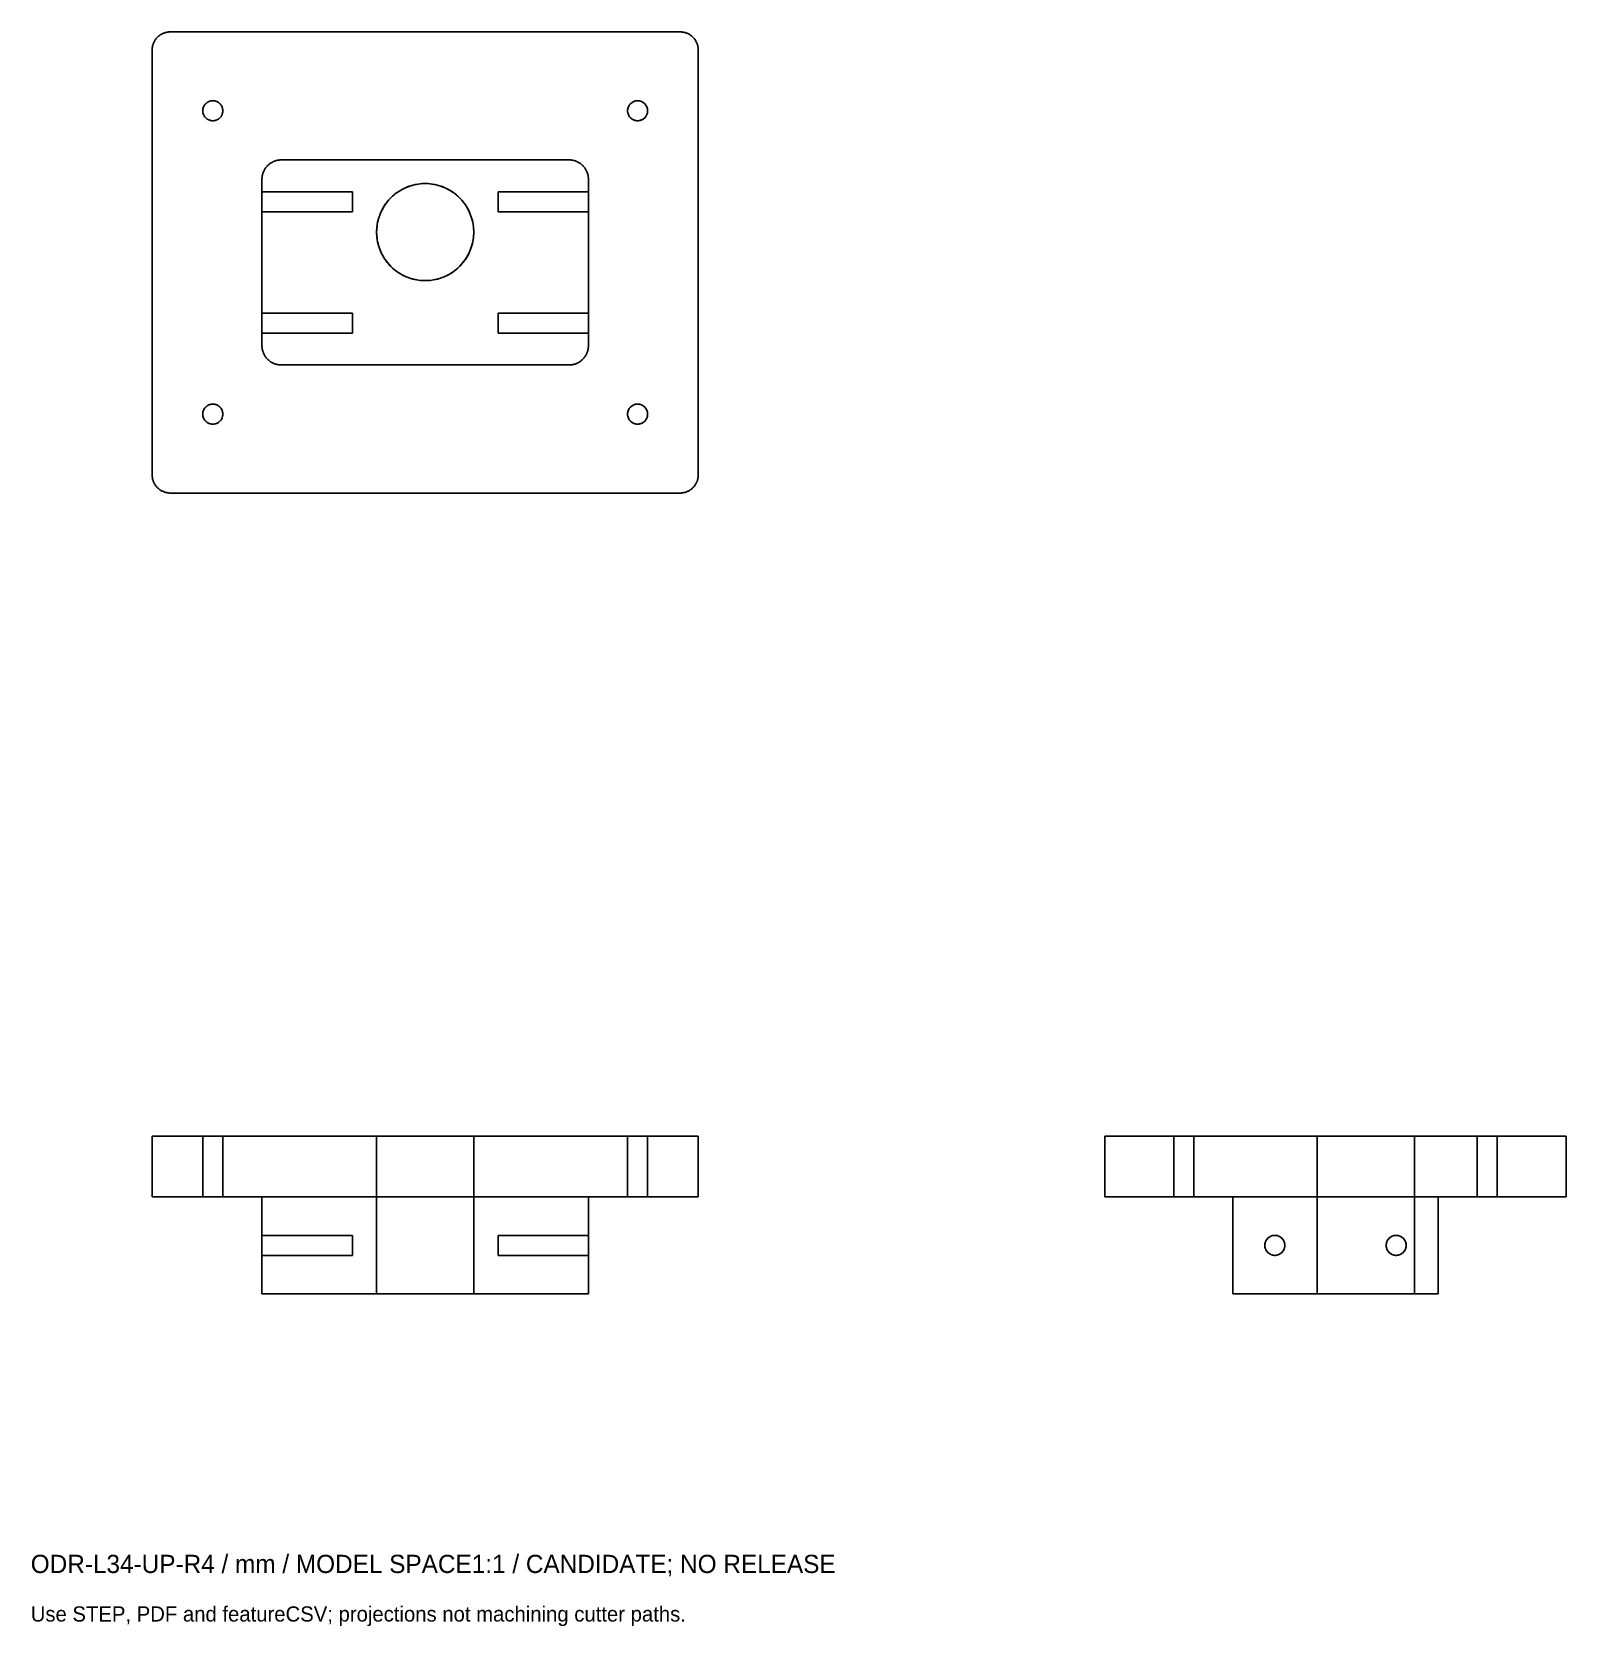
# Model space of a CAD drawing. Header units: millimetres. Extents: x -65 to 188, y -225 to 38.
import ezdxf

# ---------------------------------------------------------------- set-up
doc = ezdxf.new("R2010")
doc.units = ezdxf.units.MM
for name, color, linetype in [('FRONT_XZ', 7, 'Continuous'), ('SIDE_YZ', 7, 'Continuous'), ('TOP_XY', 7, 'Continuous')]:
    doc.layers.add(name, color=color, linetype=linetype)

msp = doc.modelspace()

# ---------------------------------------------------------------- texts
for s, height, p in [('ODR-L34-UP-R4 / mm / MODEL SPACE1:1 / CANDIDATE; NO RELEASE', 3, (-65, -216)), ('Use STEP, PDF and featureCSV; projections not machining cutter paths.', 2.5, (-65, -224))]:
    msp.add_text(s, height=height).set_placement(p)

# ---------------------------------------------------------------- linework, layer by layer
for centre, radius in [((-35, 25), 1.65), ((35, 25), 1.65), ((0, 5), 8), ((-35, -25), 1.65), ((35, -25), 1.65), ((140, -162), 1.65), ((140, -162), 1.65), ((160, -162), 1.65), ((160, -162), 1.65)]:
    msp.add_circle(centre, radius)
at = {"layer": 'FRONT_XZ'}
for p, q in [((-44.99, -144), (-45, -144)), ((-45, -154), (-45, -144)), ((-45, -144), (-45, -144)), ((-44.98, -144), (-44.99, -144)), ((-44.96, -144), (-44.98, -144)), ((-44.94, -144), (-44.96, -144)), ((-44.92, -144), (-44.94, -144)), ((-44.89, -144), (-44.92, -144)), ((-44.85, -144), (-44.89, -144)), ((-44.81, -144), (-44.85, -144)), ((-44.77, -144), (-44.81, -144)), ((-44.72, -144), (-44.77, -144)), ((-44.67, -144), (-44.72, -144)), ((-44.62, -144), (-44.67, -144)), ((-44.56, -144), (-44.62, -144)), ((-44.49, -144), (-44.56, -144)), ((-44.43, -144), (-44.49, -144)), ((-44.36, -144), (-44.43, -144)), ((-44.28, -144), (-44.36, -144)), ((-44.2, -144), (-44.28, -144)), ((-44.12, -144), (-44.2, -144)), ((-44.04, -144), (-44.12, -144)), ((-43.95, -144), (-44.04, -144)), ((-43.86, -144), (-43.95, -144)), ((-43.76, -144), (-43.86, -144)), ((-43.67, -144), (-43.76, -144)), ((-43.57, -144), (-43.67, -144)), ((-43.47, -144), (-43.57, -144)), ((-43.36, -144), (-43.47, -144)), ((-43.26, -144), (-43.36, -144)), ((-43.15, -144), (-43.26, -144)), ((-43.04, -144), (-43.15, -144)), ((-42.93, -144), (-43.04, -144)), ((-42.81, -144), (-42.93, -144)), ((-42.7, -144), (-42.81, -144)), ((-42.59, -144), (-42.7, -144)), ((-42.47, -144), (-42.59, -144)), ((-42.35, -144), (-42.47, -144)), ((-42.24, -144), (-42.35, -144)), ((-42.12, -144), (-42.24, -144)), ((-42, -144), (-42.12, -144)), ((-42, -144), (42, -144)), ((-36.64, -144), (-36.65, -144)), ((-36.65, -154), (-36.65, -144)), ((-36.65, -144), (-36.65, -144)), ((-36.63, -144), (-36.64, -144)), ((-36.64, -144), (-36.64, -144)), ((-36.62, -144), (-36.63, -144)), ((-36.6, -144), (-36.62, -144)), ((-36.59, -144), (-36.6, -144)), ((-36.57, -144), (-36.59, -144)), ((-36.55, -144), (-36.57, -144)), ((-36.52, -144), (-36.55, -144)), ((-36.49, -144), (-36.52, -144)), ((-36.47, -144), (-36.49, -144)), ((-36.43, -144), (-36.47, -144)), ((-36.4, -144), (-36.43, -144)), ((-36.37, -144), (-36.4, -144)), ((-36.33, -144), (-36.37, -144)), ((-36.29, -144), (-36.33, -144)), ((-36.25, -144), (-36.29, -144)), ((-36.2, -144), (-36.25, -144)), ((-36.2, -144), (-36.16, -144)), ((-36.16, -144), (-36.11, -144)), ((-36.11, -144), (-36.06, -144)), ((-36.06, -144), (-36.01, -144)), ((-36.01, -144), (-35.95, -144)), ((-35.95, -144), (-35.9, -144)), ((-35.9, -144), (-35.84, -144)), ((-35.84, -144), (-35.79, -144)), ((-35.79, -144), (-35.73, -144)), ((-35.73, -144), (-35.67, -144)), ((-35.67, -144), (-35.61, -144)), ((-35.61, -144), (-35.55, -144)), ((-35.55, -144), (-35.48, -144)), ((-35.48, -144), (-35.42, -144)), ((-35.42, -144), (-35.36, -144)), ((-35.36, -144), (-35.29, -144)), ((-35.29, -144), (-35.23, -144)), ((-35.23, -144), (-35.16, -144)), ((-35.16, -144), (-35.1, -144)), ((-35.1, -144), (-35.03, -144)), ((-35.03, -144), (-34.97, -144)), ((-34.97, -144), (-34.9, -144)), ((-34.9, -144), (-34.84, -144)), ((-34.84, -144), (-34.77, -144)), ((-34.77, -144), (-34.71, -144)), ((-34.71, -144), (-34.64, -144)), ((-34.64, -144), (-34.58, -144)), ((-34.58, -144), (-34.52, -144)), ((-34.52, -144), (-34.45, -144)), ((-34.45, -144), (-34.39, -144)), ((-34.39, -144), (-34.33, -144)), ((-34.33, -144), (-34.27, -144)), ((-34.27, -144), (-34.21, -144)), ((-34.21, -144), (-34.16, -144)), ((-34.16, -144), (-34.1, -144)), ((-34.1, -144), (-34.05, -144)), ((-34.05, -144), (-33.99, -144)), ((-33.99, -144), (-33.94, -144)), ((-33.94, -144), (-33.89, -144)), ((-33.89, -144), (-33.84, -144)), ((-33.84, -144), (-33.8, -144)), ((-33.75, -144), (-33.8, -144)), ((-33.71, -144), (-33.75, -144)), ((-33.67, -144), (-33.71, -144)), ((-33.67, -144), (-33.63, -144)), ((-33.63, -144), (-33.6, -144)), ((-33.6, -144), (-33.57, -144)), ((-33.57, -144), (-33.53, -144)), ((-33.53, -144), (-33.51, -144)), ((-33.51, -144), (-33.48, -144)), ((-33.48, -144), (-33.45, -144)), ((-33.45, -144), (-33.43, -144)), ((-33.43, -144), (-33.41, -144)), ((-33.41, -144), (-33.4, -144)), ((-33.4, -144), (-33.38, -144)), ((-33.38, -144), (-33.37, -144)), ((-33.37, -144), (-33.36, -144)), ((-33.36, -144), (-33.36, -144)), ((-33.36, -144), (-33.35, -144)), ((-33.35, -154), (-33.35, -144)), ((-33.35, -144), (-33.35, -144)), ((-7.99, -144), (-8, -144)), ((-8, -144), (-8, -170)), ((-7.97, -144), (-7.99, -144)), ((-7.94, -144), (-7.97, -144)), ((-7.9, -144), (-7.94, -144)), ((-7.84, -144), (-7.9, -144)), ((-7.77, -144), (-7.84, -144)), ((-7.69, -144), (-7.77, -144)), ((-7.6, -144), (-7.69, -144)), ((-7.49, -144), (-7.6, -144)), ((-7.38, -144), (-7.49, -144)), ((-7.25, -144), (-7.38, -144)), ((-7.11, -144), (-7.25, -144)), ((-6.95, -144), (-7.11, -144)), ((-6.79, -144), (-6.95, -144)), ((-6.62, -144), (-6.79, -144)), ((-6.43, -144), (-6.62, -144)), ((-6.24, -144), (-6.43, -144)), ((-6.04, -144), (-6.24, -144)), ((-5.82, -144), (-6.04, -144)), ((-5.6, -144), (-5.82, -144)), ((-5.6, -144), (-5.37, -144)), ((-5.37, -144), (-5.13, -144)), ((-5.13, -144), (-4.88, -144)), ((-4.88, -144), (-4.62, -144)), ((-4.62, -144), (-4.36, -144)), ((-4.36, -144), (-4.09, -144)), ((-4.09, -144), (-3.81, -144)), ((-3.81, -144), (-3.53, -144)), ((-3.53, -144), (-3.24, -144)), ((-3.24, -144), (-2.95, -144)), ((-2.95, -144), (-2.65, -144)), ((-2.65, -144), (-2.35, -144)), ((-2.35, -144), (-2.04, -144)), ((-2.04, -144), (-1.74, -144)), ((-1.74, -144), (-1.42, -144)), ((-1.42, -144), (-1.11, -144)), ((-1.11, -144), (-0.79, -144)), ((-0.79, -144), (-0.48, -144)), ((-0.48, -144), (-0.16, -144)), ((-0.16, -144), (0.16, -144)), ((0.16, -144), (0.48, -144)), ((0.48, -144), (0.79, -144)), ((0.79, -144), (1.11, -144)), ((1.11, -144), (1.42, -144)), ((1.42, -144), (1.74, -144)), ((1.74, -144), (2.04, -144)), ((2.04, -144), (2.35, -144)), ((2.35, -144), (2.65, -144)), ((2.65, -144), (2.95, -144)), ((2.95, -144), (3.24, -144)), ((3.24, -144), (3.53, -144)), ((3.53, -144), (3.81, -144)), ((3.81, -144), (4.09, -144)), ((4.09, -144), (4.36, -144)), ((4.36, -144), (4.62, -144)), ((4.62, -144), (4.88, -144)), ((4.88, -144), (5.13, -144)), ((5.13, -144), (5.37, -144)), ((5.37, -144), (5.6, -144)), ((5.6, -144), (5.82, -144)), ((5.82, -144), (6.04, -144)), ((6.04, -144), (6.24, -144)), ((6.24, -144), (6.43, -144)), ((6.43, -144), (6.62, -144)), ((6.62, -144), (6.79, -144)), ((6.79, -144), (6.95, -144)), ((6.95, -144), (7.11, -144)), ((7.11, -144), (7.25, -144)), ((7.25, -144), (7.38, -144)), ((7.38, -144), (7.49, -144)), ((7.49, -144), (7.6, -144)), ((7.6, -144), (7.69, -144)), ((7.69, -144), (7.77, -144)), ((7.77, -144), (7.84, -144)), ((7.84, -144), (7.9, -144)), ((7.9, -144), (7.94, -144)), ((7.94, -144), (7.97, -144)), ((7.97, -144), (7.99, -144)), ((7.99, -144), (8, -144)), ((8, -144), (8, -170)), ((33.36, -144), (33.35, -144)), ((33.35, -154), (33.35, -144)), ((33.35, -144), (33.35, -144)), ((33.37, -144), (33.36, -144)), ((33.36, -144), (33.36, -144)), ((33.38, -144), (33.37, -144)), ((33.4, -144), (33.38, -144)), ((33.41, -144), (33.4, -144)), ((33.43, -144), (33.41, -144)), ((33.45, -144), (33.43, -144)), ((33.48, -144), (33.45, -144)), ((33.51, -144), (33.48, -144)), ((33.53, -144), (33.51, -144)), ((33.57, -144), (33.53, -144)), ((33.6, -144), (33.57, -144)), ((33.63, -144), (33.6, -144)), ((33.67, -144), (33.63, -144)), ((33.71, -144), (33.67, -144)), ((33.75, -144), (33.71, -144)), ((33.8, -144), (33.75, -144)), ((33.8, -144), (33.84, -144)), ((33.84, -144), (33.89, -144)), ((33.89, -144), (33.94, -144)), ((33.94, -144), (33.99, -144)), ((33.99, -144), (34.05, -144)), ((34.05, -144), (34.1, -144)), ((34.1, -144), (34.16, -144)), ((34.16, -144), (34.21, -144)), ((34.21, -144), (34.27, -144)), ((34.27, -144), (34.33, -144)), ((34.33, -144), (34.39, -144)), ((34.39, -144), (34.45, -144)), ((34.45, -144), (34.52, -144)), ((34.52, -144), (34.58, -144)), ((34.58, -144), (34.64, -144)), ((34.64, -144), (34.71, -144)), ((34.71, -144), (34.77, -144)), ((34.77, -144), (34.84, -144)), ((34.84, -144), (34.9, -144)), ((34.9, -144), (34.97, -144)), ((34.97, -144), (35.03, -144)), ((35.03, -144), (35.1, -144)), ((35.1, -144), (35.16, -144)), ((35.16, -144), (35.23, -144)), ((35.23, -144), (35.29, -144)), ((35.29, -144), (35.36, -144)), ((35.36, -144), (35.42, -144)), ((35.42, -144), (35.48, -144)), ((35.48, -144), (35.55, -144)), ((35.55, -144), (35.61, -144)), ((35.61, -144), (35.67, -144)), ((35.67, -144), (35.73, -144)), ((35.73, -144), (35.79, -144)), ((35.79, -144), (35.84, -144)), ((35.84, -144), (35.9, -144)), ((35.95, -144), (35.9, -144)), ((36.01, -144), (35.95, -144)), ((36.06, -144), (36.01, -144)), ((36.11, -144), (36.06, -144)), ((36.16, -144), (36.11, -144)), ((36.16, -144), (36.2, -144)), ((36.2, -144), (36.25, -144)), ((36.25, -144), (36.29, -144)), ((36.29, -144), (36.33, -144)), ((36.33, -144), (36.37, -144)), ((36.37, -144), (36.4, -144)), ((36.4, -144), (36.43, -144)), ((36.43, -144), (36.47, -144)), ((36.47, -144), (36.49, -144)), ((36.49, -144), (36.52, -144)), ((36.52, -144), (36.55, -144)), ((36.55, -144), (36.57, -144)), ((36.57, -144), (36.59, -144)), ((36.59, -144), (36.6, -144)), ((36.6, -144), (36.62, -144)), ((36.62, -144), (36.63, -144)), ((36.63, -144), (36.64, -144)), ((36.64, -144), (36.64, -144)), ((36.64, -144), (36.65, -144)), ((36.65, -154), (36.65, -144)), ((36.65, -144), (36.65, -144)), ((42, -144), (42.12, -144)), ((42.12, -144), (42.24, -144)), ((42.24, -144), (42.35, -144)), ((42.35, -144), (42.47, -144)), ((42.47, -144), (42.59, -144)), ((42.59, -144), (42.7, -144)), ((42.7, -144), (42.81, -144)), ((42.81, -144), (42.93, -144)), ((42.93, -144), (43.04, -144)), ((43.04, -144), (43.15, -144)), ((43.15, -144), (43.26, -144)), ((43.26, -144), (43.36, -144)), ((43.36, -144), (43.47, -144)), ((43.47, -144), (43.57, -144)), ((43.57, -144), (43.67, -144)), ((43.67, -144), (43.76, -144)), ((43.76, -144), (43.86, -144)), ((43.86, -144), (43.95, -144)), ((43.95, -144), (44.04, -144)), ((44.04, -144), (44.12, -144)), ((44.12, -144), (44.2, -144)), ((44.2, -144), (44.28, -144)), ((44.28, -144), (44.36, -144)), ((44.36, -144), (44.43, -144)), ((44.43, -144), (44.49, -144)), ((44.49, -144), (44.56, -144)), ((44.56, -144), (44.62, -144)), ((44.62, -144), (44.67, -144)), ((44.67, -144), (44.72, -144)), ((44.72, -144), (44.77, -144)), ((44.77, -144), (44.81, -144)), ((44.81, -144), (44.85, -144)), ((44.85, -144), (44.89, -144)), ((44.89, -144), (44.92, -144)), ((44.92, -144), (44.94, -144)), ((44.94, -144), (44.96, -144)), ((44.96, -144), (44.98, -144)), ((44.98, -144), (44.99, -144)), ((44.99, -144), (45, -144)), ((45, -154), (45, -144)), ((45, -144), (45, -144)), ((-45, -154), (-44.99, -154)), ((-45, -154), (-45, -154)), ((-44.98, -154), (-44.99, -154)), ((-44.98, -154), (-44.96, -154)), ((-44.94, -154), (-44.96, -154)), ((-44.94, -154), (-44.92, -154)), ((-44.89, -154), (-44.92, -154)), ((-44.85, -154), (-44.89, -154)), ((-44.85, -154), (-44.81, -154)), ((-44.77, -154), (-44.81, -154)), ((-44.77, -154), (-44.72, -154)), ((-44.67, -154), (-44.72, -154)), ((-44.67, -154), (-44.62, -154)), ((-44.56, -154), (-44.62, -154)), ((-44.56, -154), (-44.49, -154)), ((-44.43, -154), (-44.49, -154)), ((-44.36, -154), (-44.43, -154)), ((-44.36, -154), (-44.28, -154)), ((-44.2, -154), (-44.28, -154)), ((-44.12, -154), (-44.2, -154)), ((-44.04, -154), (-44.12, -154)), ((-44.04, -154), (-43.95, -154)), ((-43.86, -154), (-43.95, -154)), ((-43.86, -154), (-43.76, -154)), ((-43.67, -154), (-43.76, -154)), ((-43.57, -154), (-43.67, -154)), ((-43.57, -154), (-43.47, -154)), ((-43.36, -154), (-43.47, -154)), ((-43.36, -154), (-43.26, -154)), ((-43.15, -154), (-43.26, -154)), ((-43.15, -154), (-43.04, -154)), ((-42.93, -154), (-43.04, -154)), ((-42.93, -154), (-42.81, -154)), ((-42.7, -154), (-42.81, -154)), ((-42.59, -154), (-42.7, -154)), ((-42.59, -154), (-42.47, -154)), ((-42.35, -154), (-42.47, -154)), ((-42.35, -154), (-42.24, -154)), ((-42.12, -154), (-42.24, -154)), ((-42, -154), (-42.12, -154)), ((42, -154), (-42, -154)), ((-36.64, -154), (-36.65, -154)), ((-36.65, -154), (-36.65, -154)), ((-36.63, -154), (-36.64, -154)), ((-36.64, -154), (-36.64, -154)), ((-36.62, -154), (-36.63, -154)), ((-36.6, -154), (-36.62, -154)), ((-36.59, -154), (-36.6, -154)), ((-36.57, -154), (-36.59, -154)), ((-36.55, -154), (-36.57, -154)), ((-36.52, -154), (-36.55, -154)), ((-36.49, -154), (-36.52, -154)), ((-36.47, -154), (-36.49, -154)), ((-36.43, -154), (-36.47, -154)), ((-36.4, -154), (-36.43, -154)), ((-36.37, -154), (-36.4, -154)), ((-36.33, -154), (-36.37, -154)), ((-36.29, -154), (-36.33, -154)), ((-36.25, -154), (-36.29, -154)), ((-36.2, -154), (-36.25, -154)), ((-36.2, -154), (-36.16, -154)), ((-36.16, -154), (-36.11, -154)), ((-36.11, -154), (-36.06, -154)), ((-36.06, -154), (-36.01, -154)), ((-36.01, -154), (-35.95, -154)), ((-35.95, -154), (-35.9, -154)), ((-35.9, -154), (-35.84, -154)), ((-35.84, -154), (-35.79, -154)), ((-35.79, -154), (-35.73, -154)), ((-35.73, -154), (-35.67, -154)), ((-35.67, -154), (-35.61, -154)), ((-35.61, -154), (-35.55, -154)), ((-35.55, -154), (-35.48, -154)), ((-35.48, -154), (-35.42, -154)), ((-35.42, -154), (-35.36, -154)), ((-35.36, -154), (-35.29, -154)), ((-35.29, -154), (-35.23, -154)), ((-35.23, -154), (-35.16, -154)), ((-35.16, -154), (-35.1, -154)), ((-35.1, -154), (-35.03, -154)), ((-35.03, -154), (-34.97, -154)), ((-34.97, -154), (-34.9, -154)), ((-34.9, -154), (-34.84, -154)), ((-34.84, -154), (-34.77, -154)), ((-34.77, -154), (-34.71, -154)), ((-34.71, -154), (-34.64, -154)), ((-34.64, -154), (-34.58, -154)), ((-34.58, -154), (-34.52, -154)), ((-34.52, -154), (-34.45, -154)), ((-34.45, -154), (-34.39, -154)), ((-34.39, -154), (-34.33, -154)), ((-34.33, -154), (-34.27, -154)), ((-34.27, -154), (-34.21, -154)), ((-34.21, -154), (-34.16, -154)), ((-34.16, -154), (-34.1, -154)), ((-34.1, -154), (-34.05, -154)), ((-34.05, -154), (-33.99, -154)), ((-33.99, -154), (-33.94, -154)), ((-33.94, -154), (-33.89, -154)), ((-33.89, -154), (-33.84, -154)), ((-33.84, -154), (-33.8, -154)), ((-33.8, -154), (-33.75, -154)), ((-33.75, -154), (-33.71, -154)), ((-33.71, -154), (-33.67, -154)), ((-33.67, -154), (-33.63, -154)), ((-33.63, -154), (-33.6, -154)), ((-33.6, -154), (-33.57, -154)), ((-33.57, -154), (-33.53, -154)), ((-33.53, -154), (-33.51, -154)), ((-33.51, -154), (-33.48, -154)), ((-33.48, -154), (-33.45, -154)), ((-33.45, -154), (-33.43, -154)), ((-33.43, -154), (-33.41, -154)), ((-33.41, -154), (-33.4, -154)), ((-33.4, -154), (-33.38, -154)), ((-33.38, -154), (-33.37, -154)), ((-33.37, -154), (-33.36, -154)), ((-33.36, -154), (-33.36, -154)), ((-33.36, -154), (-33.35, -154)), ((-33.35, -154), (-33.35, -154)), ((-26.89, -154), (-26.9, -154)), ((-26.9, -154), (-26.9, -154)), ((-26.9, -154), (-26.9, -170)), ((-26.88, -154), (-26.89, -154)), ((-26.86, -154), (-26.88, -154)), ((-26.84, -154), (-26.86, -154)), ((-26.81, -154), (-26.84, -154)), ((-26.78, -154), (-26.81, -154)), ((-26.74, -154), (-26.78, -154)), ((-26.7, -154), (-26.74, -154)), ((-26.66, -154), (-26.7, -154)), ((-26.61, -154), (-26.66, -154)), ((-26.55, -154), (-26.61, -154)), ((-26.49, -154), (-26.55, -154)), ((-26.43, -154), (-26.49, -154)), ((-26.36, -154), (-26.43, -154)), ((-26.29, -154), (-26.36, -154)), ((-26.21, -154), (-26.29, -154)), ((-26.13, -154), (-26.21, -154)), ((-26.05, -154), (-26.13, -154)), ((-25.96, -154), (-26.05, -154)), ((-25.96, -154), (-25.87, -154)), ((-25.87, -154), (-25.78, -154)), ((-25.78, -154), (-25.68, -154)), ((-25.68, -154), (-25.58, -154)), ((-25.58, -154), (-25.48, -154)), ((-25.48, -154), (-25.37, -154)), ((-25.37, -154), (-25.26, -154)), ((-25.26, -154), (-25.15, -154)), ((-25.15, -154), (-25.04, -154)), ((-25.04, -154), (-24.92, -154)), ((-24.92, -154), (-24.81, -154)), ((-24.81, -154), (-24.69, -154)), ((-24.69, -154), (-24.57, -154)), ((-24.57, -154), (-24.45, -154)), ((-24.45, -154), (-24.32, -154)), ((-24.32, -154), (-24.2, -154)), ((-24.2, -154), (-24.08, -154)), ((-24.08, -154), (-23.95, -154)), ((-23.95, -154), (-23.83, -154)), ((-23.83, -154), (-23.7, -154)), ((-23.7, -154), (23.7, -154)), ((23.7, -154), (23.83, -154)), ((23.83, -154), (23.95, -154)), ((23.95, -154), (24.08, -154)), ((24.08, -154), (24.2, -154)), ((24.2, -154), (24.32, -154)), ((24.32, -154), (24.45, -154)), ((24.45, -154), (24.57, -154)), ((24.57, -154), (24.69, -154)), ((24.69, -154), (24.81, -154)), ((24.81, -154), (24.92, -154)), ((24.92, -154), (25.04, -154)), ((25.04, -154), (25.15, -154)), ((25.15, -154), (25.26, -154)), ((25.26, -154), (25.37, -154)), ((25.37, -154), (25.48, -154)), ((25.48, -154), (25.58, -154)), ((25.58, -154), (25.68, -154)), ((25.68, -154), (25.78, -154)), ((25.78, -154), (25.87, -154)), ((25.87, -154), (25.96, -154)), ((25.96, -154), (26.05, -154)), ((26.05, -154), (26.13, -154)), ((26.13, -154), (26.21, -154)), ((26.21, -154), (26.29, -154)), ((26.29, -154), (26.36, -154)), ((26.36, -154), (26.43, -154)), ((26.43, -154), (26.49, -154)), ((26.49, -154), (26.55, -154)), ((26.55, -154), (26.61, -154)), ((26.61, -154), (26.66, -154)), ((26.66, -154), (26.7, -154)), ((26.7, -154), (26.74, -154)), ((26.74, -154), (26.78, -154)), ((26.78, -154), (26.81, -154)), ((26.81, -154), (26.84, -154)), ((26.84, -154), (26.86, -154)), ((26.86, -154), (26.88, -154)), ((26.88, -154), (26.89, -154)), ((26.89, -154), (26.9, -154)), ((26.9, -154), (26.9, -154)), ((26.9, -154), (26.9, -170)), ((33.36, -154), (33.35, -154)), ((33.35, -154), (33.35, -154)), ((33.37, -154), (33.36, -154)), ((33.36, -154), (33.36, -154)), ((33.38, -154), (33.37, -154)), ((33.4, -154), (33.38, -154)), ((33.41, -154), (33.4, -154)), ((33.43, -154), (33.41, -154)), ((33.45, -154), (33.43, -154)), ((33.48, -154), (33.45, -154)), ((33.51, -154), (33.48, -154)), ((33.53, -154), (33.51, -154)), ((33.57, -154), (33.53, -154)), ((33.6, -154), (33.57, -154)), ((33.63, -154), (33.6, -154)), ((33.67, -154), (33.63, -154)), ((33.71, -154), (33.67, -154)), ((33.75, -154), (33.71, -154)), ((33.8, -154), (33.75, -154)), ((33.8, -154), (33.84, -154)), ((33.84, -154), (33.89, -154)), ((33.89, -154), (33.94, -154)), ((33.94, -154), (33.99, -154)), ((33.99, -154), (34.05, -154)), ((34.05, -154), (34.1, -154)), ((34.1, -154), (34.16, -154)), ((34.16, -154), (34.21, -154)), ((34.21, -154), (34.27, -154)), ((34.27, -154), (34.33, -154)), ((34.33, -154), (34.39, -154)), ((34.39, -154), (34.45, -154)), ((34.45, -154), (34.52, -154)), ((34.52, -154), (34.58, -154)), ((34.58, -154), (34.64, -154)), ((34.64, -154), (34.71, -154)), ((34.71, -154), (34.77, -154)), ((34.77, -154), (34.84, -154)), ((34.84, -154), (34.9, -154)), ((34.9, -154), (34.97, -154)), ((34.97, -154), (35.03, -154)), ((35.03, -154), (35.1, -154)), ((35.1, -154), (35.16, -154)), ((35.16, -154), (35.23, -154)), ((35.23, -154), (35.29, -154)), ((35.29, -154), (35.36, -154)), ((35.36, -154), (35.42, -154)), ((35.42, -154), (35.48, -154)), ((35.48, -154), (35.55, -154)), ((35.55, -154), (35.61, -154)), ((35.61, -154), (35.67, -154)), ((35.67, -154), (35.73, -154)), ((35.73, -154), (35.79, -154)), ((35.79, -154), (35.84, -154)), ((35.84, -154), (35.9, -154)), ((35.95, -154), (35.9, -154)), ((36.01, -154), (35.95, -154)), ((36.06, -154), (36.01, -154)), ((36.11, -154), (36.06, -154)), ((36.11, -154), (36.16, -154)), ((36.16, -154), (36.2, -154)), ((36.2, -154), (36.25, -154)), ((36.25, -154), (36.29, -154)), ((36.29, -154), (36.33, -154)), ((36.33, -154), (36.37, -154)), ((36.37, -154), (36.4, -154)), ((36.4, -154), (36.43, -154)), ((36.43, -154), (36.47, -154)), ((36.47, -154), (36.49, -154)), ((36.49, -154), (36.52, -154)), ((36.52, -154), (36.55, -154)), ((36.55, -154), (36.57, -154)), ((36.57, -154), (36.59, -154)), ((36.59, -154), (36.6, -154)), ((36.6, -154), (36.62, -154)), ((36.62, -154), (36.63, -154)), ((36.63, -154), (36.64, -154)), ((36.64, -154), (36.64, -154)), ((36.64, -154), (36.65, -154)), ((36.65, -154), (36.65, -154)), ((42, -154), (42.12, -154)), ((42.24, -154), (42.12, -154)), ((42.24, -154), (42.35, -154)), ((42.47, -154), (42.35, -154)), ((42.47, -154), (42.59, -154)), ((42.59, -154), (42.7, -154)), ((42.7, -154), (42.81, -154)), ((42.93, -154), (42.81, -154)), ((42.93, -154), (43.04, -154)), ((43.04, -154), (43.15, -154)), ((43.26, -154), (43.15, -154)), ((43.26, -154), (43.36, -154)), ((43.47, -154), (43.36, -154)), ((43.47, -154), (43.57, -154)), ((43.57, -154), (43.67, -154)), ((43.76, -154), (43.67, -154)), ((43.76, -154), (43.86, -154)), ((43.95, -154), (43.86, -154)), ((43.95, -154), (44.04, -154)), ((44.04, -154), (44.12, -154)), ((44.12, -154), (44.2, -154)), ((44.2, -154), (44.28, -154)), ((44.36, -154), (44.28, -154)), ((44.36, -154), (44.43, -154)), ((44.49, -154), (44.43, -154)), ((44.49, -154), (44.56, -154)), ((44.62, -154), (44.56, -154)), ((44.62, -154), (44.67, -154)), ((44.67, -154), (44.72, -154)), ((44.77, -154), (44.72, -154)), ((44.77, -154), (44.81, -154)), ((44.85, -154), (44.81, -154)), ((44.85, -154), (44.89, -154)), ((44.89, -154), (44.92, -154)), ((44.94, -154), (44.92, -154)), ((44.94, -154), (44.96, -154)), ((44.98, -154), (44.96, -154)), ((44.99, -154), (44.98, -154)), ((44.99, -154), (45, -154)), ((45, -154), (45, -154)), ((-26.9, -160.36), (-26.9, -160.35)), ((-26.9, -160.35), (-26.9, -160.35)), ((-26.9, -160.35), (-12, -160.35)), ((-26.9, -160.37), (-26.9, -160.36)), ((-26.9, -160.38), (-26.9, -160.37)), ((-26.9, -160.39), (-26.9, -160.38)), ((-26.9, -160.4), (-26.9, -160.39)), ((-26.9, -160.42), (-26.9, -160.4)), ((-26.9, -160.44), (-26.9, -160.42)), ((-26.9, -160.47), (-26.9, -160.44)), ((-26.9, -160.49), (-26.9, -160.47)), ((-26.9, -160.52), (-26.9, -160.49)), ((-26.9, -160.55), (-26.9, -160.52)), ((-26.9, -160.58), (-26.9, -160.55)), ((-26.9, -160.62), (-26.9, -160.58)), ((-26.9, -160.65), (-26.9, -160.62)), ((-26.9, -160.69), (-26.9, -160.65)), ((-26.9, -160.73), (-26.9, -160.69)), ((-26.9, -160.78), (-26.9, -160.73)), ((-26.9, -160.82), (-26.9, -160.78)), ((-26.9, -160.87), (-26.9, -160.82)), ((-26.9, -160.87), (-26.9, -160.92)), ((-26.9, -160.92), (-26.9, -160.97)), ((-26.9, -160.97), (-26.9, -161.02)), ((-26.9, -161.02), (-26.9, -161.07)), ((-26.9, -161.07), (-26.9, -161.13)), ((-26.9, -161.13), (-26.9, -161.18)), ((-26.9, -161.18), (-26.9, -161.24)), ((-26.9, -161.24), (-26.9, -161.3)), ((-26.9, -161.3), (-26.9, -161.36)), ((-26.9, -161.36), (-26.9, -161.42)), ((-26.9, -161.42), (-26.9, -161.48)), ((-26.9, -161.48), (-26.9, -161.55)), ((-26.9, -161.55), (-26.9, -161.61)), ((-26.9, -161.61), (-26.9, -161.67)), ((-26.9, -161.67), (-26.9, -161.74)), ((-26.9, -161.74), (-26.9, -161.8)), ((-26.9, -161.8), (-26.9, -161.87)), ((-26.9, -161.87), (-26.9, -161.93)), ((-26.9, -161.93), (-26.9, -162)), ((-26.9, -162), (-26.9, -162.07)), ((-26.9, -162.13), (-26.9, -162.07)), ((-26.9, -162.2), (-26.9, -162.13)), ((-26.9, -162.26), (-26.9, -162.2)), ((-26.9, -162.33), (-26.9, -162.26)), ((-26.9, -162.39), (-26.9, -162.33)), ((-26.9, -162.45), (-26.9, -162.39)), ((-26.9, -162.52), (-26.9, -162.45)), ((-26.9, -162.58), (-26.9, -162.52)), ((-26.9, -162.64), (-26.9, -162.58)), ((-26.9, -162.7), (-26.9, -162.64)), ((-26.9, -162.76), (-26.9, -162.7)), ((-26.9, -162.82), (-26.9, -162.76)), ((-26.9, -162.87), (-26.9, -162.82)), ((-26.9, -162.93), (-26.9, -162.87)), ((-12, -160.36), (-12, -160.35)), ((-12, -160.35), (-12, -160.35)), ((-12, -160.37), (-12, -160.36)), ((-12, -160.38), (-12, -160.37)), ((-12, -160.39), (-12, -160.38)), ((-12, -160.4), (-12, -160.39)), ((-12, -160.42), (-12, -160.4)), ((-12, -160.44), (-12, -160.42)), ((-12, -160.47), (-12, -160.44)), ((-12, -160.49), (-12, -160.47)), ((-12, -160.52), (-12, -160.49)), ((-12, -160.55), (-12, -160.52)), ((-12, -160.58), (-12, -160.55)), ((-12, -160.62), (-12, -160.58)), ((-12, -160.65), (-12, -160.62)), ((-12, -160.69), (-12, -160.65)), ((-12, -160.73), (-12, -160.69)), ((-12, -160.78), (-12, -160.73)), ((-12, -160.82), (-12, -160.78)), ((-12, -160.87), (-12, -160.82)), ((-12, -160.92), (-12, -160.87)), ((-12, -160.97), (-12, -160.92)), ((-12, -161.02), (-12, -160.97)), ((-12, -161.07), (-12, -161.02)), ((-12, -161.13), (-12, -161.07)), ((-12, -161.18), (-12, -161.13)), ((-12, -161.24), (-12, -161.18)), ((-12, -161.3), (-12, -161.24)), ((-12, -161.36), (-12, -161.3)), ((-12, -161.42), (-12, -161.36)), ((-12, -161.48), (-12, -161.42)), ((-12, -161.55), (-12, -161.48)), ((-12, -161.61), (-12, -161.55)), ((-12, -161.67), (-12, -161.61)), ((-12, -161.74), (-12, -161.67)), ((-12, -161.8), (-12, -161.74)), ((-12, -161.87), (-12, -161.8)), ((-12, -161.93), (-12, -161.87)), ((-12, -162), (-12, -161.93)), ((-12, -162), (-12, -162.07)), ((-12, -162.07), (-12, -162.13)), ((-12, -162.13), (-12, -162.2)), ((-12, -162.2), (-12, -162.26)), ((-12, -162.26), (-12, -162.33)), ((-12, -162.33), (-12, -162.39)), ((-12, -162.39), (-12, -162.45)), ((-12, -162.45), (-12, -162.52)), ((-12, -162.52), (-12, -162.58)), ((-12, -162.58), (-12, -162.64)), ((-12, -162.64), (-12, -162.7)), ((-12, -162.7), (-12, -162.76)), ((-12, -162.76), (-12, -162.82)), ((-12, -162.82), (-12, -162.87)), ((-12, -162.87), (-12, -162.93)), ((12, -160.36), (12, -160.35)), ((26.9, -160.35), (12, -160.35)), ((12, -160.35), (12, -160.35)), ((12, -160.37), (12, -160.36)), ((12, -160.38), (12, -160.37)), ((12, -160.39), (12, -160.38)), ((12, -160.4), (12, -160.39)), ((12, -160.42), (12, -160.4)), ((12, -160.44), (12, -160.42)), ((12, -160.47), (12, -160.44)), ((12, -160.49), (12, -160.47)), ((12, -160.52), (12, -160.49)), ((12, -160.55), (12, -160.52)), ((12, -160.58), (12, -160.55)), ((12, -160.62), (12, -160.58)), ((12, -160.65), (12, -160.62)), ((12, -160.69), (12, -160.65)), ((12, -160.73), (12, -160.69)), ((12, -160.78), (12, -160.73)), ((12, -160.82), (12, -160.78)), ((12, -160.87), (12, -160.82)), ((12, -160.92), (12, -160.87)), ((12, -160.97), (12, -160.92)), ((12, -161.02), (12, -160.97)), ((12, -161.07), (12, -161.02)), ((12, -161.13), (12, -161.07)), ((12, -161.18), (12, -161.13)), ((12, -161.24), (12, -161.18)), ((12, -161.3), (12, -161.24)), ((12, -161.36), (12, -161.3)), ((12, -161.42), (12, -161.36)), ((12, -161.48), (12, -161.42)), ((12, -161.55), (12, -161.48)), ((12, -161.61), (12, -161.55)), ((12, -161.67), (12, -161.61)), ((12, -161.74), (12, -161.67)), ((12, -161.8), (12, -161.74)), ((12, -161.87), (12, -161.8)), ((12, -161.93), (12, -161.87)), ((12, -162), (12, -161.93)), ((12, -162), (12, -162.07)), ((12, -162.07), (12, -162.13)), ((12, -162.13), (12, -162.2)), ((12, -162.2), (12, -162.26)), ((12, -162.26), (12, -162.33)), ((12, -162.33), (12, -162.39)), ((12, -162.39), (12, -162.45)), ((12, -162.45), (12, -162.52)), ((12, -162.52), (12, -162.58)), ((12, -162.58), (12, -162.64)), ((12, -162.64), (12, -162.7)), ((12, -162.7), (12, -162.76)), ((12, -162.76), (12, -162.82)), ((12, -162.82), (12, -162.87)), ((12, -162.87), (12, -162.93)), ((26.9, -160.36), (26.9, -160.35)), ((26.9, -160.35), (26.9, -160.35)), ((26.9, -160.37), (26.9, -160.36)), ((26.9, -160.38), (26.9, -160.37)), ((26.9, -160.39), (26.9, -160.38)), ((26.9, -160.4), (26.9, -160.39)), ((26.9, -160.42), (26.9, -160.4)), ((26.9, -160.44), (26.9, -160.42)), ((26.9, -160.47), (26.9, -160.44)), ((26.9, -160.49), (26.9, -160.47)), ((26.9, -160.52), (26.9, -160.49)), ((26.9, -160.55), (26.9, -160.52)), ((26.9, -160.58), (26.9, -160.55)), ((26.9, -160.62), (26.9, -160.58)), ((26.9, -160.65), (26.9, -160.62)), ((26.9, -160.69), (26.9, -160.65)), ((26.9, -160.73), (26.9, -160.69)), ((26.9, -160.78), (26.9, -160.73)), ((26.9, -160.82), (26.9, -160.78)), ((26.9, -160.87), (26.9, -160.82)), ((26.9, -160.87), (26.9, -160.92)), ((26.9, -160.92), (26.9, -160.97)), ((26.9, -160.97), (26.9, -161.02)), ((26.9, -161.02), (26.9, -161.07)), ((26.9, -161.07), (26.9, -161.13)), ((26.9, -161.13), (26.9, -161.18)), ((26.9, -161.18), (26.9, -161.24)), ((26.9, -161.24), (26.9, -161.3)), ((26.9, -161.3), (26.9, -161.36)), ((26.9, -161.36), (26.9, -161.42)), ((26.9, -161.42), (26.9, -161.48)), ((26.9, -161.48), (26.9, -161.55)), ((26.9, -161.55), (26.9, -161.61)), ((26.9, -161.61), (26.9, -161.67)), ((26.9, -161.67), (26.9, -161.74)), ((26.9, -161.74), (26.9, -161.8)), ((26.9, -161.8), (26.9, -161.87)), ((26.9, -161.87), (26.9, -161.93)), ((26.9, -161.93), (26.9, -162)), ((26.9, -162), (26.9, -162.07)), ((26.9, -162.13), (26.9, -162.07)), ((26.9, -162.2), (26.9, -162.13)), ((26.9, -162.26), (26.9, -162.2)), ((26.9, -162.33), (26.9, -162.26)), ((26.9, -162.39), (26.9, -162.33)), ((26.9, -162.45), (26.9, -162.39)), ((26.9, -162.52), (26.9, -162.45)), ((26.9, -162.58), (26.9, -162.52)), ((26.9, -162.64), (26.9, -162.58)), ((26.9, -162.7), (26.9, -162.64)), ((26.9, -162.76), (26.9, -162.7)), ((26.9, -162.82), (26.9, -162.76)), ((26.9, -162.87), (26.9, -162.82)), ((26.9, -162.93), (26.9, -162.87)), ((-26.9, -162.98), (-26.9, -162.93)), ((-26.9, -163.03), (-26.9, -162.98)), ((-26.9, -163.08), (-26.9, -163.03)), ((-26.9, -163.13), (-26.9, -163.08)), ((-26.9, -163.18), (-26.9, -163.13)), ((-26.9, -163.22), (-26.9, -163.18)), ((-26.9, -163.27), (-26.9, -163.22)), ((-26.9, -163.31), (-26.9, -163.27)), ((-26.9, -163.31), (-26.9, -163.35)), ((-26.9, -163.35), (-26.9, -163.38)), ((-26.9, -163.38), (-26.9, -163.42)), ((-26.9, -163.42), (-26.9, -163.45)), ((-26.9, -163.45), (-26.9, -163.48)), ((-26.9, -163.48), (-26.9, -163.51)), ((-26.9, -163.51), (-26.9, -163.53)), ((-26.9, -163.53), (-26.9, -163.56)), ((-26.9, -163.56), (-26.9, -163.58)), ((-26.9, -163.58), (-26.9, -163.6)), ((-26.9, -163.6), (-26.9, -163.61)), ((-26.9, -163.61), (-26.9, -163.62)), ((-26.9, -163.62), (-26.9, -163.63)), ((-26.9, -163.63), (-26.9, -163.64)), ((-26.9, -163.64), (-26.9, -163.65)), ((-26.9, -163.65), (-26.9, -163.65)), ((-26.9, -163.65), (-12, -163.65)), ((-12, -162.93), (-12, -162.98)), ((-12, -162.98), (-12, -163.03)), ((-12, -163.03), (-12, -163.08)), ((-12, -163.08), (-12, -163.13)), ((-12, -163.13), (-12, -163.18)), ((-12, -163.18), (-12, -163.22)), ((-12, -163.22), (-12, -163.27)), ((-12, -163.27), (-12, -163.31)), ((-12, -163.31), (-12, -163.35)), ((-12, -163.35), (-12, -163.38)), ((-12, -163.38), (-12, -163.42)), ((-12, -163.42), (-12, -163.45)), ((-12, -163.45), (-12, -163.48)), ((-12, -163.48), (-12, -163.51)), ((-12, -163.51), (-12, -163.53)), ((-12, -163.53), (-12, -163.56)), ((-12, -163.56), (-12, -163.58)), ((-12, -163.58), (-12, -163.6)), ((-12, -163.6), (-12, -163.61)), ((-12, -163.61), (-12, -163.62)), ((-12, -163.62), (-12, -163.63)), ((-12, -163.63), (-12, -163.64)), ((-12, -163.64), (-12, -163.65)), ((-12, -163.65), (-12, -163.65)), ((12, -162.93), (12, -162.98)), ((12, -162.98), (12, -163.03)), ((12, -163.03), (12, -163.08)), ((12, -163.08), (12, -163.13)), ((12, -163.13), (12, -163.18)), ((12, -163.18), (12, -163.22)), ((12, -163.22), (12, -163.27)), ((12, -163.27), (12, -163.31)), ((12, -163.31), (12, -163.35)), ((12, -163.35), (12, -163.38)), ((12, -163.38), (12, -163.42)), ((12, -163.42), (12, -163.45)), ((12, -163.45), (12, -163.48)), ((12, -163.48), (12, -163.51)), ((12, -163.51), (12, -163.53)), ((12, -163.53), (12, -163.56)), ((12, -163.56), (12, -163.58)), ((12, -163.58), (12, -163.6)), ((12, -163.6), (12, -163.61)), ((12, -163.61), (12, -163.62)), ((12, -163.62), (12, -163.63)), ((12, -163.63), (12, -163.64)), ((12, -163.64), (12, -163.65)), ((26.9, -163.65), (12, -163.65)), ((12, -163.65), (12, -163.65)), ((26.9, -162.98), (26.9, -162.93)), ((26.9, -163.03), (26.9, -162.98)), ((26.9, -163.08), (26.9, -163.03)), ((26.9, -163.13), (26.9, -163.08)), ((26.9, -163.18), (26.9, -163.13)), ((26.9, -163.22), (26.9, -163.18)), ((26.9, -163.27), (26.9, -163.22)), ((26.9, -163.31), (26.9, -163.27)), ((26.9, -163.31), (26.9, -163.35)), ((26.9, -163.35), (26.9, -163.38)), ((26.9, -163.38), (26.9, -163.42)), ((26.9, -163.42), (26.9, -163.45)), ((26.9, -163.45), (26.9, -163.48)), ((26.9, -163.48), (26.9, -163.51)), ((26.9, -163.51), (26.9, -163.53)), ((26.9, -163.53), (26.9, -163.56)), ((26.9, -163.56), (26.9, -163.58)), ((26.9, -163.58), (26.9, -163.6)), ((26.9, -163.6), (26.9, -163.61)), ((26.9, -163.61), (26.9, -163.62)), ((26.9, -163.62), (26.9, -163.63)), ((26.9, -163.63), (26.9, -163.64)), ((26.9, -163.64), (26.9, -163.65)), ((26.9, -163.65), (26.9, -163.65)), ((-26.89, -170), (-26.9, -170)), ((-26.9, -170), (-26.9, -170)), ((-26.88, -170), (-26.89, -170)), ((-26.86, -170), (-26.88, -170)), ((-26.84, -170), (-26.86, -170)), ((-26.81, -170), (-26.84, -170)), ((-26.78, -170), (-26.81, -170)), ((-26.74, -170), (-26.78, -170)), ((-26.7, -170), (-26.74, -170)), ((-26.66, -170), (-26.7, -170)), ((-26.61, -170), (-26.66, -170)), ((-26.55, -170), (-26.61, -170)), ((-26.49, -170), (-26.55, -170)), ((-26.43, -170), (-26.49, -170)), ((-26.36, -170), (-26.43, -170)), ((-26.29, -170), (-26.36, -170)), ((-26.21, -170), (-26.29, -170)), ((-26.13, -170), (-26.21, -170)), ((-26.05, -170), (-26.13, -170)), ((-25.96, -170), (-26.05, -170)), ((-25.87, -170), (-25.96, -170)), ((-25.78, -170), (-25.87, -170)), ((-25.68, -170), (-25.78, -170)), ((-25.58, -170), (-25.68, -170)), ((-25.48, -170), (-25.58, -170)), ((-25.37, -170), (-25.48, -170)), ((-25.26, -170), (-25.37, -170)), ((-25.15, -170), (-25.26, -170)), ((-25.04, -170), (-25.15, -170)), ((-24.92, -170), (-25.04, -170)), ((-24.81, -170), (-24.92, -170)), ((-24.69, -170), (-24.81, -170)), ((-24.57, -170), (-24.69, -170)), ((-24.45, -170), (-24.57, -170)), ((-24.32, -170), (-24.45, -170)), ((-24.2, -170), (-24.32, -170)), ((-24.08, -170), (-24.2, -170)), ((-23.95, -170), (-24.08, -170)), ((-23.83, -170), (-23.95, -170)), ((-23.7, -170), (-23.83, -170)), ((-23.7, -170), (23.7, -170)), ((-7.99, -170), (-8, -170)), ((-7.97, -170), (-7.99, -170)), ((-7.94, -170), (-7.97, -170)), ((-7.9, -170), (-7.94, -170)), ((-7.84, -170), (-7.9, -170)), ((-7.77, -170), (-7.84, -170)), ((-7.69, -170), (-7.77, -170)), ((-7.6, -170), (-7.69, -170)), ((-7.49, -170), (-7.6, -170)), ((-7.38, -170), (-7.49, -170)), ((-7.25, -170), (-7.38, -170)), ((-7.11, -170), (-7.25, -170)), ((-6.95, -170), (-7.11, -170)), ((-6.79, -170), (-6.95, -170)), ((-6.62, -170), (-6.79, -170)), ((-6.43, -170), (-6.62, -170)), ((-6.24, -170), (-6.43, -170)), ((-6.04, -170), (-6.24, -170)), ((-5.82, -170), (-6.04, -170)), ((-5.6, -170), (-5.82, -170)), ((-5.37, -170), (-5.6, -170)), ((-5.13, -170), (-5.37, -170)), ((-4.88, -170), (-5.13, -170)), ((-4.62, -170), (-4.88, -170)), ((-4.36, -170), (-4.62, -170)), ((-4.09, -170), (-4.36, -170)), ((-3.81, -170), (-4.09, -170)), ((-3.53, -170), (-3.81, -170)), ((-3.24, -170), (-3.53, -170)), ((-2.95, -170), (-3.24, -170)), ((-2.65, -170), (-2.95, -170)), ((-2.35, -170), (-2.65, -170)), ((-2.04, -170), (-2.35, -170)), ((-1.74, -170), (-2.04, -170)), ((-1.42, -170), (-1.74, -170)), ((-1.11, -170), (-1.42, -170)), ((-0.79, -170), (-1.11, -170)), ((-0.48, -170), (-0.79, -170)), ((-0.16, -170), (-0.48, -170)), ((0.16, -170), (-0.16, -170)), ((0.48, -170), (0.16, -170)), ((0.79, -170), (0.48, -170)), ((1.11, -170), (0.79, -170)), ((1.42, -170), (1.11, -170)), ((1.74, -170), (1.42, -170)), ((2.04, -170), (1.74, -170)), ((2.35, -170), (2.04, -170)), ((2.65, -170), (2.35, -170)), ((2.95, -170), (2.65, -170)), ((3.24, -170), (2.95, -170)), ((3.53, -170), (3.24, -170)), ((3.81, -170), (3.53, -170)), ((4.09, -170), (3.81, -170)), ((4.36, -170), (4.09, -170)), ((4.62, -170), (4.36, -170)), ((4.88, -170), (4.62, -170)), ((5.13, -170), (4.88, -170)), ((5.37, -170), (5.13, -170)), ((5.6, -170), (5.37, -170)), ((5.82, -170), (5.6, -170)), ((6.04, -170), (5.82, -170)), ((6.24, -170), (6.04, -170)), ((6.43, -170), (6.24, -170)), ((6.62, -170), (6.43, -170)), ((6.79, -170), (6.62, -170)), ((6.95, -170), (6.79, -170)), ((7.11, -170), (6.95, -170)), ((7.25, -170), (7.11, -170)), ((7.38, -170), (7.25, -170)), ((7.49, -170), (7.38, -170)), ((7.6, -170), (7.49, -170)), ((7.69, -170), (7.6, -170)), ((7.77, -170), (7.69, -170)), ((7.84, -170), (7.77, -170)), ((7.9, -170), (7.84, -170)), ((7.94, -170), (7.9, -170)), ((7.97, -170), (7.94, -170)), ((7.99, -170), (7.97, -170)), ((7.99, -170), (8, -170)), ((23.7, -170), (23.83, -170)), ((23.83, -170), (23.95, -170)), ((23.95, -170), (24.08, -170)), ((24.08, -170), (24.2, -170)), ((24.2, -170), (24.32, -170)), ((24.32, -170), (24.45, -170)), ((24.45, -170), (24.57, -170)), ((24.57, -170), (24.69, -170)), ((24.69, -170), (24.81, -170)), ((24.81, -170), (24.92, -170)), ((24.92, -170), (25.04, -170)), ((25.04, -170), (25.15, -170)), ((25.15, -170), (25.26, -170)), ((25.26, -170), (25.37, -170)), ((25.37, -170), (25.48, -170)), ((25.48, -170), (25.58, -170)), ((25.58, -170), (25.68, -170)), ((25.68, -170), (25.78, -170)), ((25.78, -170), (25.87, -170)), ((25.87, -170), (25.96, -170)), ((25.96, -170), (26.05, -170)), ((26.05, -170), (26.13, -170)), ((26.13, -170), (26.21, -170)), ((26.21, -170), (26.29, -170)), ((26.29, -170), (26.36, -170)), ((26.36, -170), (26.43, -170)), ((26.43, -170), (26.49, -170)), ((26.49, -170), (26.55, -170)), ((26.55, -170), (26.61, -170)), ((26.61, -170), (26.66, -170)), ((26.66, -170), (26.7, -170)), ((26.7, -170), (26.74, -170)), ((26.74, -170), (26.78, -170)), ((26.78, -170), (26.81, -170)), ((26.81, -170), (26.84, -170)), ((26.84, -170), (26.86, -170)), ((26.86, -170), (26.88, -170)), ((26.88, -170), (26.89, -170)), ((26.89, -170), (26.9, -170)), ((26.9, -170), (26.9, -170))]:
    msp.add_line(p, q, dxfattribs=at)
at = {"layer": 'SIDE_YZ'}
for p, q in [((112, -144), (112, -154)), ((112, -144), (112, -144)), ((112, -144), (112.01, -144)), ((112.01, -144), (112.02, -144)), ((112.02, -144), (112.04, -144)), ((112.04, -144), (112.06, -144)), ((112.06, -144), (112.08, -144)), ((112.08, -144), (112.11, -144)), ((112.11, -144), (112.15, -144)), ((112.15, -144), (112.19, -144)), ((112.19, -144), (112.23, -144)), ((112.23, -144), (112.28, -144)), ((112.28, -144), (112.33, -144)), ((112.33, -144), (112.38, -144)), ((112.38, -144), (112.44, -144)), ((112.44, -144), (112.51, -144)), ((112.51, -144), (112.57, -144)), ((112.57, -144), (112.64, -144)), ((112.64, -144), (112.72, -144)), ((112.72, -144), (112.8, -144)), ((112.8, -144), (112.88, -144)), ((112.88, -144), (112.96, -144)), ((112.96, -144), (113.05, -144)), ((113.05, -144), (113.14, -144)), ((113.14, -144), (113.24, -144)), ((113.24, -144), (113.33, -144)), ((113.33, -144), (113.43, -144)), ((113.43, -144), (113.53, -144)), ((113.53, -144), (113.64, -144)), ((113.64, -144), (113.74, -144)), ((113.74, -144), (113.85, -144)), ((113.85, -144), (113.96, -144)), ((113.96, -144), (114.07, -144)), ((114.07, -144), (114.19, -144)), ((114.19, -144), (114.3, -144)), ((114.3, -144), (114.41, -144)), ((114.41, -144), (114.53, -144)), ((114.53, -144), (114.65, -144)), ((114.65, -144), (114.76, -144)), ((114.76, -144), (114.88, -144)), ((114.88, -144), (115, -144)), ((115, -144), (185, -144)), ((123.36, -144), (123.35, -144)), ((123.35, -154), (123.35, -144)), ((123.35, -144), (123.35, -144)), ((123.37, -144), (123.36, -144)), ((123.38, -144), (123.37, -144)), ((123.39, -144), (123.38, -144)), ((123.4, -144), (123.39, -144)), ((123.42, -144), (123.4, -144)), ((123.44, -144), (123.42, -144)), ((123.47, -144), (123.44, -144)), ((123.49, -144), (123.47, -144)), ((123.52, -144), (123.49, -144)), ((123.55, -144), (123.52, -144)), ((123.58, -144), (123.55, -144)), ((123.62, -144), (123.58, -144)), ((123.65, -144), (123.62, -144)), ((123.69, -144), (123.65, -144)), ((123.73, -144), (123.69, -144)), ((123.78, -144), (123.73, -144)), ((123.82, -144), (123.78, -144)), ((123.87, -144), (123.82, -144)), ((123.87, -144), (123.92, -144)), ((123.92, -144), (123.97, -144)), ((123.97, -144), (124.02, -144)), ((124.02, -144), (124.07, -144)), ((124.07, -144), (124.13, -144)), ((124.13, -144), (124.18, -144)), ((124.18, -144), (124.24, -144)), ((124.24, -144), (124.3, -144)), ((124.3, -144), (124.36, -144)), ((124.36, -144), (124.42, -144)), ((124.42, -144), (124.48, -144)), ((124.48, -144), (124.55, -144)), ((124.55, -144), (124.61, -144)), ((124.61, -144), (124.67, -144)), ((124.67, -144), (124.74, -144)), ((124.74, -144), (124.8, -144)), ((124.8, -144), (124.87, -144)), ((124.87, -144), (124.93, -144)), ((124.93, -144), (125, -144)), ((125, -144), (125.07, -144)), ((125.07, -144), (125.13, -144)), ((125.13, -144), (125.2, -144)), ((125.2, -144), (125.26, -144)), ((125.26, -144), (125.33, -144)), ((125.33, -144), (125.39, -144)), ((125.39, -144), (125.45, -144)), ((125.45, -144), (125.52, -144)), ((125.52, -144), (125.58, -144)), ((125.58, -144), (125.64, -144)), ((125.64, -144), (125.7, -144)), ((125.7, -144), (125.76, -144)), ((125.76, -144), (125.82, -144)), ((125.82, -144), (125.87, -144)), ((125.93, -144), (125.87, -144)), ((125.98, -144), (125.93, -144)), ((125.98, -144), (126.03, -144)), ((126.08, -144), (126.03, -144)), ((126.08, -144), (126.13, -144)), ((126.13, -144), (126.18, -144)), ((126.18, -144), (126.22, -144)), ((126.22, -144), (126.27, -144)), ((126.27, -144), (126.31, -144)), ((126.31, -144), (126.35, -144)), ((126.35, -144), (126.38, -144)), ((126.38, -144), (126.42, -144)), ((126.42, -144), (126.45, -144)), ((126.45, -144), (126.48, -144)), ((126.48, -144), (126.51, -144)), ((126.51, -144), (126.53, -144)), ((126.53, -144), (126.56, -144)), ((126.56, -144), (126.58, -144)), ((126.58, -144), (126.6, -144)), ((126.6, -144), (126.61, -144)), ((126.61, -144), (126.62, -144)), ((126.62, -144), (126.63, -144)), ((126.63, -144), (126.64, -144)), ((126.64, -144), (126.65, -144)), ((126.65, -154), (126.65, -144)), ((126.65, -144), (126.65, -144)), ((147.01, -144), (147, -144)), ((147, -144), (147, -170)), ((147.04, -144), (147.01, -144)), ((147.08, -144), (147.04, -144)), ((147.13, -144), (147.08, -144)), ((147.19, -144), (147.13, -144)), ((147.27, -144), (147.19, -144)), ((147.35, -144), (147.27, -144)), ((147.45, -144), (147.35, -144)), ((147.56, -144), (147.45, -144)), ((147.69, -144), (147.56, -144)), ((147.82, -144), (147.69, -144)), ((147.97, -144), (147.82, -144)), ((148.13, -144), (147.97, -144)), ((148.29, -144), (148.13, -144)), ((148.47, -144), (148.29, -144)), ((148.66, -144), (148.47, -144)), ((148.86, -144), (148.66, -144)), ((149.07, -144), (148.86, -144)), ((149.29, -144), (149.07, -144)), ((149.29, -144), (149.51, -144)), ((149.51, -144), (149.75, -144)), ((149.75, -144), (149.99, -144)), ((149.99, -144), (150.25, -144)), ((150.25, -144), (150.51, -144)), ((150.51, -144), (150.77, -144)), ((150.77, -144), (151.05, -144)), ((151.05, -144), (151.33, -144)), ((151.33, -144), (151.61, -144)), ((151.61, -144), (151.9, -144)), ((151.9, -144), (152.2, -144)), ((152.2, -144), (152.5, -144)), ((152.5, -144), (152.8, -144)), ((152.8, -144), (153.11, -144)), ((153.11, -144), (153.42, -144)), ((153.42, -144), (153.73, -144)), ((153.73, -144), (154.05, -144)), ((154.05, -144), (154.36, -144)), ((154.36, -144), (154.68, -144)), ((154.68, -144), (155, -144)), ((155, -144), (155.32, -144)), ((155.32, -144), (155.64, -144)), ((155.64, -144), (155.95, -144)), ((155.95, -144), (156.27, -144)), ((156.27, -144), (156.58, -144)), ((156.58, -144), (156.89, -144)), ((156.89, -144), (157.2, -144)), ((157.2, -144), (157.5, -144)), ((157.5, -144), (157.8, -144)), ((157.8, -144), (158.1, -144)), ((158.1, -144), (158.39, -144)), ((158.39, -144), (158.67, -144)), ((158.67, -144), (158.95, -144)), ((158.95, -144), (159.23, -144)), ((159.23, -144), (159.49, -144)), ((159.49, -144), (159.75, -144)), ((159.75, -144), (160.01, -144)), ((160.01, -144), (160.25, -144)), ((160.25, -144), (160.49, -144)), ((160.49, -144), (160.71, -144)), ((160.71, -144), (160.93, -144)), ((160.93, -144), (161.14, -144)), ((161.14, -144), (161.34, -144)), ((161.34, -144), (161.53, -144)), ((161.53, -144), (161.71, -144)), ((161.71, -144), (161.87, -144)), ((161.87, -144), (162.03, -144)), ((162.03, -144), (162.18, -144)), ((162.18, -144), (162.31, -144)), ((162.31, -144), (162.44, -144)), ((162.44, -144), (162.55, -144)), ((162.55, -144), (162.65, -144)), ((162.65, -144), (162.73, -144)), ((162.73, -144), (162.81, -144)), ((162.81, -144), (162.87, -144)), ((162.87, -144), (162.92, -144)), ((162.92, -144), (162.96, -144)), ((162.96, -144), (162.99, -144)), ((162.99, -144), (163, -144)), ((163, -144), (163, -170)), ((173.36, -144), (173.35, -144)), ((173.35, -154), (173.35, -144)), ((173.35, -144), (173.35, -144)), ((173.37, -144), (173.36, -144)), ((173.38, -144), (173.37, -144)), ((173.39, -144), (173.38, -144)), ((173.4, -144), (173.39, -144)), ((173.42, -144), (173.4, -144)), ((173.44, -144), (173.42, -144)), ((173.47, -144), (173.44, -144)), ((173.49, -144), (173.47, -144)), ((173.52, -144), (173.49, -144)), ((173.55, -144), (173.52, -144)), ((173.58, -144), (173.55, -144)), ((173.62, -144), (173.58, -144)), ((173.65, -144), (173.62, -144)), ((173.69, -144), (173.65, -144)), ((173.73, -144), (173.69, -144)), ((173.78, -144), (173.73, -144)), ((173.82, -144), (173.78, -144)), ((173.87, -144), (173.82, -144)), ((173.87, -144), (173.92, -144)), ((173.92, -144), (173.97, -144)), ((173.97, -144), (174.02, -144)), ((174.02, -144), (174.07, -144)), ((174.07, -144), (174.13, -144)), ((174.13, -144), (174.18, -144)), ((174.18, -144), (174.24, -144)), ((174.24, -144), (174.3, -144)), ((174.3, -144), (174.36, -144)), ((174.36, -144), (174.42, -144)), ((174.42, -144), (174.48, -144)), ((174.48, -144), (174.55, -144)), ((174.55, -144), (174.61, -144)), ((174.61, -144), (174.67, -144)), ((174.67, -144), (174.74, -144)), ((174.74, -144), (174.8, -144)), ((174.8, -144), (174.87, -144)), ((174.87, -144), (174.93, -144)), ((174.93, -144), (175, -144)), ((175, -144), (175.07, -144)), ((175.07, -144), (175.13, -144)), ((175.13, -144), (175.2, -144)), ((175.2, -144), (175.26, -144)), ((175.26, -144), (175.33, -144)), ((175.33, -144), (175.39, -144)), ((175.39, -144), (175.45, -144)), ((175.45, -144), (175.52, -144)), ((175.52, -144), (175.58, -144)), ((175.58, -144), (175.64, -144)), ((175.64, -144), (175.7, -144)), ((175.7, -144), (175.76, -144)), ((175.76, -144), (175.82, -144)), ((175.82, -144), (175.87, -144)), ((175.87, -144), (175.93, -144)), ((175.93, -144), (175.98, -144)), ((175.98, -144), (176.03, -144)), ((176.03, -144), (176.08, -144)), ((176.08, -144), (176.13, -144)), ((176.13, -144), (176.18, -144)), ((176.18, -144), (176.22, -144)), ((176.22, -144), (176.27, -144)), ((176.27, -144), (176.31, -144)), ((176.31, -144), (176.35, -144)), ((176.35, -144), (176.38, -144)), ((176.38, -144), (176.42, -144)), ((176.45, -144), (176.42, -144)), ((176.48, -144), (176.45, -144)), ((176.51, -144), (176.48, -144)), ((176.53, -144), (176.51, -144)), ((176.56, -144), (176.53, -144)), ((176.58, -144), (176.56, -144)), ((176.6, -144), (176.58, -144)), ((176.6, -144), (176.61, -144)), ((176.61, -144), (176.62, -144)), ((176.62, -144), (176.63, -144)), ((176.63, -144), (176.64, -144)), ((176.64, -144), (176.65, -144)), ((176.65, -154), (176.65, -144)), ((176.65, -144), (176.65, -144)), ((185, -144), (185.12, -144)), ((185.24, -144), (185.12, -144)), ((185.24, -144), (185.35, -144)), ((185.47, -144), (185.35, -144)), ((185.47, -144), (185.59, -144)), ((185.7, -144), (185.59, -144)), ((185.81, -144), (185.7, -144)), ((185.81, -144), (185.93, -144)), ((186.04, -144), (185.93, -144)), ((186.04, -144), (186.15, -144)), ((186.15, -144), (186.26, -144)), ((186.26, -144), (186.36, -144)), ((186.47, -144), (186.36, -144)), ((186.47, -144), (186.57, -144)), ((186.67, -144), (186.57, -144)), ((186.67, -144), (186.76, -144)), ((186.76, -144), (186.86, -144)), ((186.95, -144), (186.86, -144)), ((186.95, -144), (187.04, -144)), ((187.12, -144), (187.04, -144)), ((187.12, -144), (187.2, -144)), ((187.2, -144), (187.28, -144)), ((187.36, -144), (187.28, -144)), ((187.43, -144), (187.36, -144)), ((187.43, -144), (187.49, -144)), ((187.49, -144), (187.56, -144)), ((187.56, -144), (187.62, -144)), ((187.62, -144), (187.67, -144)), ((187.72, -144), (187.67, -144)), ((187.72, -144), (187.77, -144)), ((187.81, -144), (187.77, -144)), ((187.81, -144), (187.85, -144)), ((187.89, -144), (187.85, -144)), ((187.89, -144), (187.92, -144)), ((187.92, -144), (187.94, -144)), ((187.96, -144), (187.94, -144)), ((187.96, -144), (187.98, -144)), ((187.98, -144), (187.99, -144)), ((188, -144), (187.99, -144)), ((188, -154), (188, -144)), ((188, -144), (188, -144)), ((112, -154), (112, -154)), ((112, -154), (112.01, -154)), ((112.02, -154), (112.01, -154)), ((112.02, -154), (112.04, -154)), ((112.06, -154), (112.04, -154)), ((112.06, -154), (112.08, -154)), ((112.08, -154), (112.11, -154)), ((112.15, -154), (112.11, -154)), ((112.15, -154), (112.19, -154)), ((112.23, -154), (112.19, -154)), ((112.23, -154), (112.28, -154)), ((112.33, -154), (112.28, -154)), ((112.33, -154), (112.38, -154)), ((112.44, -154), (112.38, -154)), ((112.44, -154), (112.51, -154)), ((112.51, -154), (112.57, -154)), ((112.64, -154), (112.57, -154)), ((112.64, -154), (112.72, -154)), ((112.8, -154), (112.72, -154)), ((112.8, -154), (112.88, -154)), ((112.88, -154), (112.96, -154)), ((112.96, -154), (113.05, -154)), ((113.14, -154), (113.05, -154)), ((113.14, -154), (113.24, -154)), ((113.24, -154), (113.33, -154)), ((113.43, -154), (113.33, -154)), ((113.43, -154), (113.53, -154)), ((113.64, -154), (113.53, -154)), ((113.64, -154), (113.74, -154)), ((113.85, -154), (113.74, -154)), ((113.85, -154), (113.96, -154)), ((114.07, -154), (113.96, -154)), ((114.07, -154), (114.19, -154)), ((114.19, -154), (114.3, -154)), ((114.41, -154), (114.3, -154)), ((114.41, -154), (114.53, -154)), ((114.65, -154), (114.53, -154)), ((114.65, -154), (114.76, -154)), ((114.88, -154), (114.76, -154)), ((114.88, -154), (115, -154)), ((115, -154), (185, -154)), ((123.36, -154), (123.35, -154)), ((123.35, -154), (123.35, -154)), ((123.37, -154), (123.36, -154)), ((123.38, -154), (123.37, -154)), ((123.39, -154), (123.38, -154)), ((123.4, -154), (123.39, -154)), ((123.42, -154), (123.4, -154)), ((123.44, -154), (123.42, -154)), ((123.47, -154), (123.44, -154)), ((123.49, -154), (123.47, -154)), ((123.52, -154), (123.49, -154)), ((123.55, -154), (123.52, -154)), ((123.58, -154), (123.55, -154)), ((123.62, -154), (123.58, -154)), ((123.65, -154), (123.62, -154)), ((123.69, -154), (123.65, -154)), ((123.73, -154), (123.69, -154)), ((123.78, -154), (123.73, -154)), ((123.82, -154), (123.78, -154)), ((123.87, -154), (123.82, -154)), ((123.87, -154), (123.92, -154)), ((123.92, -154), (123.97, -154)), ((123.97, -154), (124.02, -154)), ((124.02, -154), (124.07, -154)), ((124.07, -154), (124.13, -154)), ((124.13, -154), (124.18, -154)), ((124.18, -154), (124.24, -154)), ((124.24, -154), (124.3, -154)), ((124.3, -154), (124.36, -154)), ((124.36, -154), (124.42, -154)), ((124.42, -154), (124.48, -154)), ((124.48, -154), (124.55, -154)), ((124.55, -154), (124.61, -154)), ((124.61, -154), (124.67, -154)), ((124.67, -154), (124.74, -154)), ((124.74, -154), (124.8, -154)), ((124.8, -154), (124.87, -154)), ((124.87, -154), (124.93, -154)), ((124.93, -154), (125, -154)), ((125, -154), (125.07, -154)), ((125.07, -154), (125.13, -154)), ((125.13, -154), (125.2, -154)), ((125.2, -154), (125.26, -154)), ((125.26, -154), (125.33, -154)), ((125.33, -154), (125.39, -154)), ((125.39, -154), (125.45, -154)), ((125.45, -154), (125.52, -154)), ((125.52, -154), (125.58, -154)), ((125.58, -154), (125.64, -154)), ((125.64, -154), (125.7, -154)), ((125.7, -154), (125.76, -154)), ((125.76, -154), (125.82, -154)), ((125.87, -154), (125.82, -154)), ((125.93, -154), (125.87, -154)), ((125.98, -154), (125.93, -154)), ((126.03, -154), (125.98, -154)), ((126.08, -154), (126.03, -154)), ((126.13, -154), (126.08, -154)), ((126.13, -154), (126.18, -154)), ((126.18, -154), (126.22, -154)), ((126.22, -154), (126.27, -154)), ((126.27, -154), (126.31, -154)), ((126.31, -154), (126.35, -154)), ((126.35, -154), (126.38, -154)), ((126.38, -154), (126.42, -154)), ((126.42, -154), (126.45, -154)), ((126.45, -154), (126.48, -154)), ((126.48, -154), (126.51, -154)), ((126.51, -154), (126.53, -154)), ((126.53, -154), (126.56, -154)), ((126.56, -154), (126.58, -154)), ((126.58, -154), (126.6, -154)), ((126.6, -154), (126.61, -154)), ((126.61, -154), (126.62, -154)), ((126.62, -154), (126.63, -154)), ((126.63, -154), (126.64, -154)), ((126.64, -154), (126.65, -154)), ((126.65, -154), (126.65, -154)), ((133.11, -154), (133.1, -154)), ((133.1, -154), (133.1, -154)), ((133.1, -154), (133.1, -170)), ((133.12, -154), (133.11, -154)), ((133.14, -154), (133.12, -154)), ((133.16, -154), (133.14, -154)), ((133.19, -154), (133.16, -154)), ((133.22, -154), (133.19, -154)), ((133.26, -154), (133.22, -154)), ((133.3, -154), (133.26, -154)), ((133.34, -154), (133.3, -154)), ((133.39, -154), (133.34, -154)), ((133.45, -154), (133.39, -154)), ((133.51, -154), (133.45, -154)), ((133.57, -154), (133.51, -154)), ((133.64, -154), (133.57, -154)), ((133.71, -154), (133.64, -154)), ((133.79, -154), (133.71, -154)), ((133.87, -154), (133.79, -154)), ((133.95, -154), (133.87, -154)), ((134.04, -154), (133.95, -154)), ((134.04, -154), (134.13, -154)), ((134.13, -154), (134.22, -154)), ((134.22, -154), (134.32, -154)), ((134.32, -154), (134.42, -154)), ((134.42, -154), (134.52, -154)), ((134.52, -154), (134.63, -154)), ((134.63, -154), (134.74, -154)), ((134.74, -154), (134.85, -154)), ((134.85, -154), (134.96, -154)), ((134.96, -154), (135.08, -154)), ((135.08, -154), (135.19, -154)), ((135.19, -154), (135.31, -154)), ((135.31, -154), (135.43, -154)), ((135.43, -154), (135.55, -154)), ((135.55, -154), (135.68, -154)), ((135.68, -154), (135.8, -154)), ((135.8, -154), (135.92, -154)), ((135.92, -154), (136.05, -154)), ((136.05, -154), (136.17, -154)), ((136.17, -154), (136.3, -154)), ((136.3, -154), (163.7, -154)), ((163.7, -154), (163.83, -154)), ((163.83, -154), (163.95, -154)), ((163.95, -154), (164.08, -154)), ((164.08, -154), (164.2, -154)), ((164.2, -154), (164.32, -154)), ((164.32, -154), (164.45, -154)), ((164.45, -154), (164.57, -154)), ((164.57, -154), (164.69, -154)), ((164.69, -154), (164.81, -154)), ((164.81, -154), (164.92, -154)), ((164.92, -154), (165.04, -154)), ((165.04, -154), (165.15, -154)), ((165.15, -154), (165.26, -154)), ((165.26, -154), (165.37, -154)), ((165.37, -154), (165.48, -154)), ((165.48, -154), (165.58, -154)), ((165.58, -154), (165.68, -154)), ((165.68, -154), (165.78, -154)), ((165.78, -154), (165.87, -154)), ((165.87, -154), (165.96, -154)), ((165.96, -154), (166.05, -154)), ((166.05, -154), (166.13, -154)), ((166.13, -154), (166.21, -154)), ((166.21, -154), (166.29, -154)), ((166.29, -154), (166.36, -154)), ((166.36, -154), (166.43, -154)), ((166.43, -154), (166.49, -154)), ((166.49, -154), (166.55, -154)), ((166.55, -154), (166.61, -154)), ((166.61, -154), (166.66, -154)), ((166.66, -154), (166.7, -154)), ((166.7, -154), (166.74, -154)), ((166.74, -154), (166.78, -154)), ((166.78, -154), (166.81, -154)), ((166.81, -154), (166.84, -154)), ((166.84, -154), (166.86, -154)), ((166.86, -154), (166.88, -154)), ((166.88, -154), (166.89, -154)), ((166.89, -154), (166.9, -154)), ((166.9, -154), (166.9, -154)), ((166.9, -154), (166.9, -170)), ((173.36, -154), (173.35, -154)), ((173.35, -154), (173.35, -154)), ((173.37, -154), (173.36, -154)), ((173.38, -154), (173.37, -154)), ((173.39, -154), (173.38, -154)), ((173.4, -154), (173.39, -154)), ((173.42, -154), (173.4, -154)), ((173.44, -154), (173.42, -154)), ((173.47, -154), (173.44, -154)), ((173.49, -154), (173.47, -154)), ((173.52, -154), (173.49, -154)), ((173.55, -154), (173.52, -154)), ((173.58, -154), (173.55, -154)), ((173.62, -154), (173.58, -154)), ((173.65, -154), (173.62, -154)), ((173.69, -154), (173.65, -154)), ((173.73, -154), (173.69, -154)), ((173.78, -154), (173.73, -154)), ((173.82, -154), (173.78, -154)), ((173.87, -154), (173.82, -154)), ((173.87, -154), (173.92, -154)), ((173.92, -154), (173.97, -154)), ((173.97, -154), (174.02, -154)), ((174.02, -154), (174.07, -154)), ((174.07, -154), (174.13, -154)), ((174.13, -154), (174.18, -154)), ((174.18, -154), (174.24, -154)), ((174.24, -154), (174.3, -154)), ((174.3, -154), (174.36, -154)), ((174.36, -154), (174.42, -154)), ((174.42, -154), (174.48, -154)), ((174.48, -154), (174.55, -154)), ((174.55, -154), (174.61, -154)), ((174.61, -154), (174.67, -154)), ((174.67, -154), (174.74, -154)), ((174.74, -154), (174.8, -154)), ((174.8, -154), (174.87, -154)), ((174.87, -154), (174.93, -154)), ((174.93, -154), (175, -154)), ((175, -154), (175.07, -154)), ((175.07, -154), (175.13, -154)), ((175.13, -154), (175.2, -154)), ((175.2, -154), (175.26, -154)), ((175.26, -154), (175.33, -154)), ((175.33, -154), (175.39, -154)), ((175.39, -154), (175.45, -154)), ((175.45, -154), (175.52, -154)), ((175.52, -154), (175.58, -154)), ((175.58, -154), (175.64, -154)), ((175.64, -154), (175.7, -154)), ((175.7, -154), (175.76, -154)), ((175.76, -154), (175.82, -154)), ((175.82, -154), (175.87, -154)), ((175.87, -154), (175.93, -154)), ((175.93, -154), (175.98, -154)), ((175.98, -154), (176.03, -154)), ((176.03, -154), (176.08, -154)), ((176.08, -154), (176.13, -154)), ((176.13, -154), (176.18, -154)), ((176.18, -154), (176.22, -154)), ((176.22, -154), (176.27, -154)), ((176.27, -154), (176.31, -154)), ((176.31, -154), (176.35, -154)), ((176.35, -154), (176.38, -154)), ((176.38, -154), (176.42, -154)), ((176.45, -154), (176.42, -154)), ((176.48, -154), (176.45, -154)), ((176.51, -154), (176.48, -154)), ((176.53, -154), (176.51, -154)), ((176.56, -154), (176.53, -154)), ((176.58, -154), (176.56, -154)), ((176.58, -154), (176.6, -154)), ((176.6, -154), (176.61, -154)), ((176.61, -154), (176.62, -154)), ((176.62, -154), (176.63, -154)), ((176.63, -154), (176.64, -154)), ((176.64, -154), (176.65, -154)), ((176.65, -154), (176.65, -154)), ((185, -154), (185.12, -154)), ((185.24, -154), (185.12, -154)), ((185.24, -154), (185.35, -154)), ((185.47, -154), (185.35, -154)), ((185.47, -154), (185.59, -154)), ((185.59, -154), (185.7, -154)), ((185.81, -154), (185.7, -154)), ((185.81, -154), (185.93, -154)), ((186.04, -154), (185.93, -154)), ((186.04, -154), (186.15, -154)), ((186.15, -154), (186.26, -154)), ((186.26, -154), (186.36, -154)), ((186.47, -154), (186.36, -154)), ((186.47, -154), (186.57, -154)), ((186.67, -154), (186.57, -154)), ((186.67, -154), (186.76, -154)), ((186.76, -154), (186.86, -154)), ((186.95, -154), (186.86, -154)), ((186.95, -154), (187.04, -154)), ((187.12, -154), (187.04, -154)), ((187.12, -154), (187.2, -154)), ((187.2, -154), (187.28, -154)), ((187.28, -154), (187.36, -154)), ((187.43, -154), (187.36, -154)), ((187.43, -154), (187.49, -154)), ((187.49, -154), (187.56, -154)), ((187.56, -154), (187.62, -154)), ((187.62, -154), (187.67, -154)), ((187.72, -154), (187.67, -154)), ((187.72, -154), (187.77, -154)), ((187.81, -154), (187.77, -154)), ((187.81, -154), (187.85, -154)), ((187.89, -154), (187.85, -154)), ((187.89, -154), (187.92, -154)), ((187.92, -154), (187.94, -154)), ((187.96, -154), (187.94, -154)), ((187.96, -154), (187.98, -154)), ((187.98, -154), (187.99, -154)), ((188, -154), (187.99, -154)), ((188, -154), (188, -154)), ((138.36, -161.87), (138.35, -161.93)), ((138.35, -161.93), (138.35, -162)), ((138.35, -162), (138.35, -162.07)), ((138.35, -162.07), (138.36, -162.13)), ((138.37, -161.74), (138.36, -161.8)), ((138.36, -161.8), (138.36, -161.87)), ((138.36, -162.13), (138.36, -162.2)), ((138.36, -162.2), (138.37, -162.26)), ((138.38, -161.67), (138.37, -161.74)), ((138.37, -162.26), (138.38, -162.33)), ((138.4, -161.61), (138.38, -161.67)), ((138.38, -162.33), (138.4, -162.39)), ((138.41, -161.55), (138.4, -161.61)), ((138.4, -162.39), (138.41, -162.45)), ((138.43, -161.48), (138.41, -161.55)), ((138.41, -162.45), (138.43, -162.52)), ((138.45, -161.42), (138.43, -161.48)), ((138.43, -162.52), (138.45, -162.58)), ((138.48, -161.36), (138.45, -161.42)), ((138.45, -162.58), (138.48, -162.64)), ((138.51, -161.3), (138.48, -161.36)), ((138.48, -162.64), (138.51, -162.7)), ((138.53, -161.24), (138.51, -161.3)), ((138.51, -162.7), (138.53, -162.76)), ((138.57, -161.18), (138.53, -161.24)), ((138.53, -162.76), (138.57, -162.82)), ((138.6, -161.13), (138.57, -161.18)), ((138.57, -162.82), (138.6, -162.87)), ((138.63, -161.07), (138.6, -161.13)), ((138.6, -162.87), (138.63, -162.93)), ((138.67, -161.02), (138.63, -161.07)), ((138.71, -160.97), (138.67, -161.02)), ((138.75, -160.92), (138.71, -160.97)), ((138.8, -160.87), (138.75, -160.92)), ((138.84, -160.82), (138.8, -160.87)), ((138.89, -160.78), (138.84, -160.82)), ((138.94, -160.73), (138.89, -160.78)), ((138.99, -160.69), (138.94, -160.73)), ((139.05, -160.65), (138.99, -160.69)), ((139.1, -160.62), (139.05, -160.65)), ((139.16, -160.58), (139.1, -160.62)), ((139.21, -160.55), (139.16, -160.58)), ((139.27, -160.52), (139.21, -160.55)), ((139.33, -160.49), (139.27, -160.52)), ((139.39, -160.47), (139.33, -160.49)), ((139.45, -160.44), (139.39, -160.47)), ((139.52, -160.42), (139.45, -160.44)), ((139.58, -160.4), (139.52, -160.42)), ((139.64, -160.39), (139.58, -160.4)), ((139.71, -160.38), (139.64, -160.39)), ((139.77, -160.37), (139.71, -160.38)), ((139.84, -160.36), (139.77, -160.37)), ((139.9, -160.35), (139.84, -160.36)), ((139.97, -160.35), (139.9, -160.35)), ((140.03, -160.35), (139.97, -160.35)), ((140.1, -160.35), (140.03, -160.35)), ((140.16, -160.36), (140.1, -160.35)), ((140.23, -160.37), (140.16, -160.36)), ((140.29, -160.38), (140.23, -160.37)), ((140.36, -160.39), (140.29, -160.38)), ((140.42, -160.4), (140.36, -160.39)), ((140.48, -160.42), (140.42, -160.4)), ((140.55, -160.44), (140.48, -160.42)), ((140.61, -160.47), (140.55, -160.44)), ((140.67, -160.49), (140.61, -160.47)), ((140.73, -160.52), (140.67, -160.49)), ((140.79, -160.55), (140.73, -160.52)), ((140.84, -160.58), (140.79, -160.55)), ((140.9, -160.62), (140.84, -160.58)), ((140.95, -160.65), (140.9, -160.62)), ((141.01, -160.69), (140.95, -160.65)), ((141.06, -160.73), (141.01, -160.69)), ((141.11, -160.78), (141.06, -160.73)), ((141.16, -160.82), (141.11, -160.78)), ((141.2, -160.87), (141.16, -160.82)), ((141.2, -160.87), (141.25, -160.92)), ((141.25, -160.92), (141.29, -160.97)), ((141.29, -160.97), (141.33, -161.02)), ((141.33, -161.02), (141.37, -161.07)), ((141.37, -161.07), (141.4, -161.13)), ((141.4, -162.87), (141.37, -162.93)), ((141.4, -161.13), (141.43, -161.18)), ((141.43, -162.82), (141.4, -162.87)), ((141.43, -161.18), (141.47, -161.24)), ((141.47, -162.76), (141.43, -162.82)), ((141.47, -161.24), (141.49, -161.3)), ((141.49, -162.7), (141.47, -162.76)), ((141.49, -161.3), (141.52, -161.36)), ((141.52, -162.64), (141.49, -162.7)), ((141.52, -161.36), (141.55, -161.42)), ((141.55, -162.58), (141.52, -162.64)), ((141.55, -161.42), (141.57, -161.48)), ((141.57, -162.52), (141.55, -162.58)), ((141.57, -161.48), (141.59, -161.55)), ((141.59, -162.45), (141.57, -162.52)), ((141.59, -161.55), (141.6, -161.61)), ((141.6, -162.39), (141.59, -162.45)), ((141.6, -161.61), (141.62, -161.67)), ((141.62, -162.33), (141.6, -162.39)), ((141.62, -161.67), (141.63, -161.74)), ((141.63, -162.26), (141.62, -162.33)), ((141.63, -161.74), (141.64, -161.8)), ((141.64, -162.2), (141.63, -162.26)), ((141.64, -161.8), (141.64, -161.87)), ((141.64, -161.87), (141.65, -161.93)), ((141.65, -162.07), (141.64, -162.13)), ((141.64, -162.13), (141.64, -162.2)), ((141.65, -161.93), (141.65, -162)), ((141.65, -162), (141.65, -162.07)), ((158.36, -161.87), (158.35, -161.93)), ((158.35, -161.93), (158.35, -162)), ((158.35, -162), (158.35, -162.07)), ((158.35, -162.07), (158.36, -162.13)), ((158.37, -161.74), (158.36, -161.8)), ((158.36, -161.8), (158.36, -161.87)), ((158.36, -162.13), (158.36, -162.2)), ((158.36, -162.2), (158.37, -162.26)), ((158.38, -161.67), (158.37, -161.74)), ((158.37, -162.26), (158.38, -162.33)), ((158.4, -161.61), (158.38, -161.67)), ((158.38, -162.33), (158.4, -162.39)), ((158.41, -161.55), (158.4, -161.61)), ((158.4, -162.39), (158.41, -162.45)), ((158.43, -161.48), (158.41, -161.55)), ((158.41, -162.45), (158.43, -162.52)), ((158.45, -161.42), (158.43, -161.48)), ((158.43, -162.52), (158.45, -162.58)), ((158.48, -161.36), (158.45, -161.42)), ((158.45, -162.58), (158.48, -162.64)), ((158.51, -161.3), (158.48, -161.36)), ((158.48, -162.64), (158.51, -162.7)), ((158.53, -161.24), (158.51, -161.3)), ((158.51, -162.7), (158.53, -162.76)), ((158.57, -161.18), (158.53, -161.24)), ((158.53, -162.76), (158.57, -162.82)), ((158.6, -161.13), (158.57, -161.18)), ((158.57, -162.82), (158.6, -162.87)), ((158.63, -161.07), (158.6, -161.13)), ((158.6, -162.87), (158.63, -162.93)), ((158.67, -161.02), (158.63, -161.07)), ((158.71, -160.97), (158.67, -161.02)), ((158.75, -160.92), (158.71, -160.97)), ((158.8, -160.87), (158.75, -160.92)), ((158.84, -160.82), (158.8, -160.87)), ((158.84, -160.82), (158.89, -160.78)), ((158.89, -160.78), (158.94, -160.73)), ((158.99, -160.69), (158.94, -160.73)), ((159.05, -160.65), (158.99, -160.69)), ((159.1, -160.62), (159.05, -160.65)), ((159.16, -160.58), (159.1, -160.62)), ((159.21, -160.55), (159.16, -160.58)), ((159.27, -160.52), (159.21, -160.55)), ((159.33, -160.49), (159.27, -160.52)), ((159.39, -160.47), (159.33, -160.49)), ((159.45, -160.44), (159.39, -160.47)), ((159.52, -160.42), (159.45, -160.44)), ((159.58, -160.4), (159.52, -160.42)), ((159.64, -160.39), (159.58, -160.4)), ((159.71, -160.38), (159.64, -160.39)), ((159.77, -160.37), (159.71, -160.38)), ((159.84, -160.36), (159.77, -160.37)), ((159.9, -160.35), (159.84, -160.36)), ((159.97, -160.35), (159.9, -160.35)), ((160.03, -160.35), (159.97, -160.35)), ((160.1, -160.35), (160.03, -160.35)), ((160.16, -160.36), (160.1, -160.35)), ((160.23, -160.37), (160.16, -160.36)), ((160.29, -160.38), (160.23, -160.37)), ((160.36, -160.39), (160.29, -160.38)), ((160.42, -160.4), (160.36, -160.39)), ((160.48, -160.42), (160.42, -160.4)), ((160.55, -160.44), (160.48, -160.42)), ((160.61, -160.47), (160.55, -160.44)), ((160.67, -160.49), (160.61, -160.47)), ((160.73, -160.52), (160.67, -160.49)), ((160.79, -160.55), (160.73, -160.52)), ((160.84, -160.58), (160.79, -160.55)), ((160.9, -160.62), (160.84, -160.58)), ((160.95, -160.65), (160.9, -160.62)), ((161.01, -160.69), (160.95, -160.65)), ((161.06, -160.73), (161.01, -160.69)), ((161.11, -160.78), (161.06, -160.73)), ((161.16, -160.82), (161.11, -160.78)), ((161.2, -160.87), (161.16, -160.82)), ((161.2, -160.87), (161.25, -160.92)), ((161.25, -160.92), (161.29, -160.97)), ((161.29, -160.97), (161.33, -161.02)), ((161.33, -161.02), (161.37, -161.07)), ((161.37, -161.07), (161.4, -161.13)), ((161.37, -162.93), (161.4, -162.87)), ((161.4, -161.13), (161.43, -161.18)), ((161.4, -162.87), (161.43, -162.82)), ((161.43, -161.18), (161.47, -161.24)), ((161.43, -162.82), (161.47, -162.76)), ((161.47, -161.24), (161.49, -161.3)), ((161.47, -162.76), (161.49, -162.7)), ((161.49, -161.3), (161.52, -161.36)), ((161.49, -162.7), (161.52, -162.64)), ((161.52, -161.36), (161.55, -161.42)), ((161.52, -162.64), (161.55, -162.58)), ((161.55, -161.42), (161.57, -161.48)), ((161.55, -162.58), (161.57, -162.52)), ((161.57, -161.48), (161.59, -161.55)), ((161.57, -162.52), (161.59, -162.45)), ((161.59, -161.55), (161.6, -161.61)), ((161.59, -162.45), (161.6, -162.39)), ((161.6, -161.61), (161.62, -161.67)), ((161.6, -162.39), (161.62, -162.33)), ((161.62, -161.67), (161.63, -161.74)), ((161.62, -162.33), (161.63, -162.26)), ((161.63, -161.74), (161.64, -161.8)), ((161.63, -162.26), (161.64, -162.2)), ((161.64, -161.8), (161.64, -161.87)), ((161.64, -161.87), (161.65, -161.93)), ((161.64, -162.13), (161.65, -162.07)), ((161.64, -162.2), (161.64, -162.13)), ((161.65, -161.93), (161.65, -162)), ((161.65, -162), (161.65, -162.07)), ((138.63, -162.93), (138.67, -162.98)), ((138.67, -162.98), (138.71, -163.03)), ((138.71, -163.03), (138.75, -163.08)), ((138.75, -163.08), (138.8, -163.13)), ((138.8, -163.13), (138.84, -163.18)), ((138.84, -163.18), (138.89, -163.22)), ((138.89, -163.22), (138.94, -163.27)), ((138.94, -163.27), (138.99, -163.31)), ((138.99, -163.31), (139.05, -163.35)), ((139.05, -163.35), (139.1, -163.38)), ((139.1, -163.38), (139.16, -163.42)), ((139.16, -163.42), (139.21, -163.45)), ((139.21, -163.45), (139.27, -163.48)), ((139.27, -163.48), (139.33, -163.51)), ((139.33, -163.51), (139.39, -163.53)), ((139.39, -163.53), (139.45, -163.56)), ((139.45, -163.56), (139.52, -163.58)), ((139.52, -163.58), (139.58, -163.6)), ((139.58, -163.6), (139.64, -163.61)), ((139.64, -163.61), (139.71, -163.62)), ((139.71, -163.62), (139.77, -163.63)), ((139.77, -163.63), (139.84, -163.64)), ((139.84, -163.64), (139.9, -163.65)), ((139.9, -163.65), (139.97, -163.65)), ((139.97, -163.65), (140.03, -163.65)), ((140.03, -163.65), (140.1, -163.65)), ((140.1, -163.65), (140.16, -163.64)), ((140.16, -163.64), (140.23, -163.63)), ((140.23, -163.63), (140.29, -163.62)), ((140.29, -163.62), (140.36, -163.61)), ((140.36, -163.61), (140.42, -163.6)), ((140.42, -163.6), (140.48, -163.58)), ((140.48, -163.58), (140.55, -163.56)), ((140.55, -163.56), (140.61, -163.53)), ((140.61, -163.53), (140.67, -163.51)), ((140.67, -163.51), (140.73, -163.48)), ((140.73, -163.48), (140.79, -163.45)), ((140.79, -163.45), (140.84, -163.42)), ((140.84, -163.42), (140.9, -163.38)), ((140.9, -163.38), (140.95, -163.35)), ((141.01, -163.31), (140.95, -163.35)), ((141.06, -163.27), (141.01, -163.31)), ((141.11, -163.22), (141.06, -163.27)), ((141.16, -163.18), (141.11, -163.22)), ((141.2, -163.13), (141.16, -163.18)), ((141.25, -163.08), (141.2, -163.13)), ((141.29, -163.03), (141.25, -163.08)), ((141.33, -162.98), (141.29, -163.03)), ((141.37, -162.93), (141.33, -162.98)), ((158.63, -162.93), (158.67, -162.98)), ((158.67, -162.98), (158.71, -163.03)), ((158.71, -163.03), (158.75, -163.08)), ((158.75, -163.08), (158.8, -163.13)), ((158.8, -163.13), (158.84, -163.18)), ((158.84, -163.18), (158.89, -163.22)), ((158.89, -163.22), (158.94, -163.27)), ((158.99, -163.31), (158.94, -163.27)), ((158.99, -163.31), (159.05, -163.35)), ((159.05, -163.35), (159.1, -163.38)), ((159.1, -163.38), (159.16, -163.42)), ((159.16, -163.42), (159.21, -163.45)), ((159.21, -163.45), (159.27, -163.48)), ((159.27, -163.48), (159.33, -163.51)), ((159.33, -163.51), (159.39, -163.53)), ((159.39, -163.53), (159.45, -163.56)), ((159.45, -163.56), (159.52, -163.58)), ((159.52, -163.58), (159.58, -163.6)), ((159.58, -163.6), (159.64, -163.61)), ((159.64, -163.61), (159.71, -163.62)), ((159.71, -163.62), (159.77, -163.63)), ((159.77, -163.63), (159.84, -163.64)), ((159.84, -163.64), (159.9, -163.65)), ((159.9, -163.65), (159.97, -163.65)), ((159.97, -163.65), (160.03, -163.65)), ((160.03, -163.65), (160.1, -163.65)), ((160.1, -163.65), (160.16, -163.64)), ((160.16, -163.64), (160.23, -163.63)), ((160.23, -163.63), (160.29, -163.62)), ((160.29, -163.62), (160.36, -163.61)), ((160.36, -163.61), (160.42, -163.6)), ((160.42, -163.6), (160.48, -163.58)), ((160.48, -163.58), (160.55, -163.56)), ((160.55, -163.56), (160.61, -163.53)), ((160.61, -163.53), (160.67, -163.51)), ((160.67, -163.51), (160.73, -163.48)), ((160.73, -163.48), (160.79, -163.45)), ((160.79, -163.45), (160.84, -163.42)), ((160.84, -163.42), (160.9, -163.38)), ((160.9, -163.38), (160.95, -163.35)), ((160.95, -163.35), (161.01, -163.31)), ((161.01, -163.31), (161.06, -163.27)), ((161.06, -163.27), (161.11, -163.22)), ((161.11, -163.22), (161.16, -163.18)), ((161.16, -163.18), (161.2, -163.13)), ((161.2, -163.13), (161.25, -163.08)), ((161.25, -163.08), (161.29, -163.03)), ((161.29, -163.03), (161.33, -162.98)), ((161.33, -162.98), (161.37, -162.93)), ((133.1, -170), (133.1, -170)), ((133.1, -170), (133.11, -170)), ((133.11, -170), (133.12, -170)), ((133.12, -170), (133.14, -170)), ((133.14, -170), (133.16, -170)), ((133.16, -170), (133.19, -170)), ((133.19, -170), (133.22, -170)), ((133.22, -170), (133.26, -170)), ((133.26, -170), (133.3, -170)), ((133.3, -170), (133.34, -170)), ((133.34, -170), (133.39, -170)), ((133.39, -170), (133.45, -170)), ((133.45, -170), (133.51, -170)), ((133.51, -170), (133.57, -170)), ((133.57, -170), (133.64, -170)), ((133.64, -170), (133.71, -170)), ((133.71, -170), (133.79, -170)), ((133.79, -170), (133.87, -170)), ((133.87, -170), (133.95, -170)), ((133.95, -170), (134.04, -170)), ((134.04, -170), (134.13, -170)), ((134.13, -170), (134.22, -170)), ((134.22, -170), (134.32, -170)), ((134.32, -170), (134.42, -170)), ((134.42, -170), (134.52, -170)), ((134.52, -170), (134.63, -170)), ((134.63, -170), (134.74, -170)), ((134.74, -170), (134.85, -170)), ((134.85, -170), (134.96, -170)), ((134.96, -170), (135.08, -170)), ((135.08, -170), (135.19, -170)), ((135.19, -170), (135.31, -170)), ((135.31, -170), (135.43, -170)), ((135.43, -170), (135.55, -170)), ((135.55, -170), (135.68, -170)), ((135.68, -170), (135.8, -170)), ((135.8, -170), (135.92, -170)), ((135.92, -170), (136.05, -170)), ((136.05, -170), (136.17, -170)), ((136.17, -170), (136.3, -170)), ((136.3, -170), (163.7, -170)), ((147.01, -170), (147, -170)), ((147.04, -170), (147.01, -170)), ((147.08, -170), (147.04, -170)), ((147.13, -170), (147.08, -170)), ((147.19, -170), (147.13, -170)), ((147.27, -170), (147.19, -170)), ((147.35, -170), (147.27, -170)), ((147.45, -170), (147.35, -170)), ((147.56, -170), (147.45, -170)), ((147.69, -170), (147.56, -170)), ((147.82, -170), (147.69, -170)), ((147.97, -170), (147.82, -170)), ((148.13, -170), (147.97, -170)), ((148.29, -170), (148.13, -170)), ((148.47, -170), (148.29, -170)), ((148.66, -170), (148.47, -170)), ((148.86, -170), (148.66, -170)), ((149.07, -170), (148.86, -170)), ((149.29, -170), (149.07, -170)), ((149.51, -170), (149.29, -170)), ((149.75, -170), (149.51, -170)), ((149.99, -170), (149.75, -170)), ((150.25, -170), (149.99, -170)), ((150.51, -170), (150.25, -170)), ((150.77, -170), (150.51, -170)), ((151.05, -170), (150.77, -170)), ((151.33, -170), (151.05, -170)), ((151.61, -170), (151.33, -170)), ((151.9, -170), (151.61, -170)), ((152.2, -170), (151.9, -170)), ((152.5, -170), (152.2, -170)), ((152.8, -170), (152.5, -170)), ((153.11, -170), (152.8, -170)), ((153.42, -170), (153.11, -170)), ((153.73, -170), (153.42, -170)), ((154.05, -170), (153.73, -170)), ((154.36, -170), (154.05, -170)), ((154.68, -170), (154.36, -170)), ((155, -170), (154.68, -170)), ((155.32, -170), (155, -170)), ((155.32, -170), (155.64, -170)), ((155.64, -170), (155.95, -170)), ((155.95, -170), (156.27, -170)), ((156.27, -170), (156.58, -170)), ((156.58, -170), (156.89, -170)), ((156.89, -170), (157.2, -170)), ((157.2, -170), (157.5, -170)), ((157.5, -170), (157.8, -170)), ((157.8, -170), (158.1, -170)), ((158.1, -170), (158.39, -170)), ((158.39, -170), (158.67, -170)), ((158.67, -170), (158.95, -170)), ((158.95, -170), (159.23, -170)), ((159.23, -170), (159.49, -170)), ((159.49, -170), (159.75, -170)), ((159.75, -170), (160.01, -170)), ((160.01, -170), (160.25, -170)), ((160.25, -170), (160.49, -170)), ((160.49, -170), (160.71, -170)), ((160.71, -170), (160.93, -170)), ((160.93, -170), (161.14, -170)), ((161.14, -170), (161.34, -170)), ((161.34, -170), (161.53, -170)), ((161.53, -170), (161.71, -170)), ((161.71, -170), (161.87, -170)), ((161.87, -170), (162.03, -170)), ((162.03, -170), (162.18, -170)), ((162.18, -170), (162.31, -170)), ((162.31, -170), (162.44, -170)), ((162.44, -170), (162.55, -170)), ((162.55, -170), (162.65, -170)), ((162.65, -170), (162.73, -170)), ((162.73, -170), (162.81, -170)), ((162.81, -170), (162.87, -170)), ((162.87, -170), (162.92, -170)), ((162.92, -170), (162.96, -170)), ((162.96, -170), (162.99, -170)), ((162.99, -170), (163, -170)), ((163.7, -170), (163.83, -170)), ((163.95, -170), (163.83, -170)), ((164.08, -170), (163.95, -170)), ((164.2, -170), (164.08, -170)), ((164.32, -170), (164.2, -170)), ((164.45, -170), (164.32, -170)), ((164.57, -170), (164.45, -170)), ((164.69, -170), (164.57, -170)), ((164.81, -170), (164.69, -170)), ((164.92, -170), (164.81, -170)), ((165.04, -170), (164.92, -170)), ((165.15, -170), (165.04, -170)), ((165.26, -170), (165.15, -170)), ((165.37, -170), (165.26, -170)), ((165.48, -170), (165.37, -170)), ((165.58, -170), (165.48, -170)), ((165.68, -170), (165.58, -170)), ((165.78, -170), (165.68, -170)), ((165.87, -170), (165.78, -170)), ((165.96, -170), (165.87, -170)), ((166.05, -170), (165.96, -170)), ((166.13, -170), (166.05, -170)), ((166.21, -170), (166.13, -170)), ((166.29, -170), (166.21, -170)), ((166.36, -170), (166.29, -170)), ((166.43, -170), (166.36, -170)), ((166.49, -170), (166.43, -170)), ((166.55, -170), (166.49, -170)), ((166.61, -170), (166.55, -170)), ((166.66, -170), (166.61, -170)), ((166.7, -170), (166.66, -170)), ((166.74, -170), (166.7, -170)), ((166.78, -170), (166.74, -170)), ((166.81, -170), (166.78, -170)), ((166.84, -170), (166.81, -170)), ((166.86, -170), (166.84, -170)), ((166.88, -170), (166.86, -170)), ((166.89, -170), (166.88, -170)), ((166.9, -170), (166.89, -170)), ((166.9, -170), (166.9, -170))]:
    msp.add_line(p, q, dxfattribs=at)
at = {"layer": 'TOP_XY'}
for p, q in [((-44.43, 36.76), (-44.36, 36.86)), ((-44.28, 36.95), (-44.36, 36.86)), ((-44.28, 36.95), (-44.2, 37.04)), ((-44.12, 37.12), (-44.2, 37.04)), ((-44.12, 37.12), (-44.04, 37.2)), ((-44.04, 37.2), (-43.95, 37.28)), ((-43.95, 37.28), (-43.86, 37.36)), ((-43.76, 37.43), (-43.86, 37.36)), ((-43.76, 37.43), (-43.67, 37.49)), ((-43.67, 37.49), (-43.57, 37.56)), ((-43.57, 37.56), (-43.47, 37.62)), ((-43.47, 37.62), (-43.36, 37.67)), ((-43.26, 37.72), (-43.36, 37.67)), ((-43.26, 37.72), (-43.15, 37.77)), ((-43.04, 37.81), (-43.15, 37.77)), ((-43.04, 37.81), (-42.93, 37.85)), ((-42.81, 37.89), (-42.93, 37.85)), ((-42.81, 37.89), (-42.7, 37.92)), ((-42.7, 37.92), (-42.59, 37.94)), ((-42.47, 37.96), (-42.59, 37.94)), ((-42.47, 37.96), (-42.35, 37.98)), ((-42.35, 37.98), (-42.24, 37.99)), ((-42.12, 38), (-42.24, 37.99)), ((-42.12, 38), (-42, 38)), ((-42, 38), (42, 38)), ((42, 38), (42.12, 38)), ((42.24, 37.99), (42.12, 38)), ((42.24, 37.99), (42.35, 37.98)), ((42.35, 37.98), (42.47, 37.96)), ((42.47, 37.96), (42.59, 37.94)), ((42.7, 37.92), (42.59, 37.94)), ((42.7, 37.92), (42.81, 37.89)), ((42.81, 37.89), (42.93, 37.85)), ((42.93, 37.85), (43.04, 37.81)), ((43.04, 37.81), (43.15, 37.77)), ((43.15, 37.77), (43.26, 37.72)), ((43.36, 37.67), (43.26, 37.72)), ((43.36, 37.67), (43.47, 37.62)), ((43.57, 37.56), (43.47, 37.62)), ((43.57, 37.56), (43.67, 37.49)), ((43.67, 37.49), (43.76, 37.43)), ((43.86, 37.36), (43.76, 37.43)), ((43.86, 37.36), (43.95, 37.28)), ((43.95, 37.28), (44.04, 37.2)), ((44.04, 37.2), (44.12, 37.12)), ((44.2, 37.04), (44.12, 37.12)), ((44.28, 36.95), (44.2, 37.04)), ((44.36, 36.86), (44.28, 36.95)), ((44.36, 36.86), (44.43, 36.76)), ((-44.99, 35.24), (-45, 35.12)), ((-45, 35), (-45, 35.12)), ((-45, -35), (-45, 35)), ((-44.99, 35.24), (-44.98, 35.35)), ((-44.96, 35.47), (-44.98, 35.35)), ((-44.96, 35.47), (-44.94, 35.59)), ((-44.94, 35.59), (-44.92, 35.7)), ((-44.89, 35.81), (-44.92, 35.7)), ((-44.89, 35.81), (-44.85, 35.93)), ((-44.81, 36.04), (-44.85, 35.93)), ((-44.81, 36.04), (-44.77, 36.15)), ((-44.77, 36.15), (-44.72, 36.26)), ((-44.72, 36.26), (-44.67, 36.36)), ((-44.62, 36.47), (-44.67, 36.36)), ((-44.62, 36.47), (-44.56, 36.57)), ((-44.49, 36.67), (-44.56, 36.57)), ((-44.49, 36.67), (-44.43, 36.76)), ((44.49, 36.67), (44.43, 36.76)), ((44.56, 36.57), (44.49, 36.67)), ((44.62, 36.47), (44.56, 36.57)), ((44.67, 36.36), (44.62, 36.47)), ((44.67, 36.36), (44.72, 36.26)), ((44.77, 36.15), (44.72, 36.26)), ((44.77, 36.15), (44.81, 36.04)), ((44.85, 35.93), (44.81, 36.04)), ((44.89, 35.81), (44.85, 35.93)), ((44.92, 35.7), (44.89, 35.81)), ((44.92, 35.7), (44.94, 35.59)), ((44.96, 35.47), (44.94, 35.59)), ((44.98, 35.35), (44.96, 35.47)), ((44.98, 35.35), (44.99, 35.24)), ((45, 35.12), (44.99, 35.24)), ((45, 35), (45, 35.12)), ((45, -35), (45, 35)), ((-36.06, 26.27), (-36.01, 26.31)), ((-36.01, 26.31), (-35.95, 26.35)), ((-35.95, 26.35), (-35.9, 26.38)), ((-35.9, 26.38), (-35.84, 26.42)), ((-35.84, 26.42), (-35.79, 26.45)), ((-35.79, 26.45), (-35.73, 26.48)), ((-35.73, 26.48), (-35.67, 26.51)), ((-35.67, 26.51), (-35.61, 26.53)), ((-35.61, 26.53), (-35.55, 26.56)), ((-35.55, 26.56), (-35.48, 26.58)), ((-35.48, 26.58), (-35.42, 26.6)), ((-35.42, 26.6), (-35.36, 26.61)), ((-35.36, 26.61), (-35.29, 26.62)), ((-35.29, 26.62), (-35.23, 26.63)), ((-35.23, 26.63), (-35.16, 26.64)), ((-35.16, 26.64), (-35.1, 26.65)), ((-35.1, 26.65), (-35.03, 26.65)), ((-35.03, 26.65), (-34.97, 26.65)), ((-34.97, 26.65), (-34.9, 26.65)), ((-34.9, 26.65), (-34.84, 26.64)), ((-34.84, 26.64), (-34.77, 26.63)), ((-34.77, 26.63), (-34.71, 26.62)), ((-34.71, 26.62), (-34.64, 26.61)), ((-34.58, 26.6), (-34.64, 26.61)), ((-34.52, 26.58), (-34.58, 26.6)), ((-34.52, 26.58), (-34.45, 26.56)), ((-34.45, 26.56), (-34.39, 26.53)), ((-34.39, 26.53), (-34.33, 26.51)), ((-34.33, 26.51), (-34.27, 26.48)), ((-34.27, 26.48), (-34.21, 26.45)), ((-34.21, 26.45), (-34.16, 26.42)), ((-34.16, 26.42), (-34.1, 26.38)), ((-34.1, 26.38), (-34.05, 26.35)), ((-34.05, 26.35), (-33.99, 26.31)), ((-33.99, 26.31), (-33.94, 26.27)), ((33.94, 26.27), (33.99, 26.31)), ((33.99, 26.31), (34.05, 26.35)), ((34.05, 26.35), (34.1, 26.38)), ((34.1, 26.38), (34.16, 26.42)), ((34.21, 26.45), (34.16, 26.42)), ((34.27, 26.48), (34.21, 26.45)), ((34.27, 26.48), (34.33, 26.51)), ((34.33, 26.51), (34.39, 26.53)), ((34.39, 26.53), (34.45, 26.56)), ((34.45, 26.56), (34.52, 26.58)), ((34.52, 26.58), (34.58, 26.6)), ((34.58, 26.6), (34.64, 26.61)), ((34.64, 26.61), (34.71, 26.62)), ((34.71, 26.62), (34.77, 26.63)), ((34.77, 26.63), (34.84, 26.64)), ((34.84, 26.64), (34.9, 26.65)), ((34.9, 26.65), (34.97, 26.65)), ((34.97, 26.65), (35.03, 26.65)), ((35.03, 26.65), (35.1, 26.65)), ((35.1, 26.65), (35.16, 26.64)), ((35.16, 26.64), (35.23, 26.63)), ((35.23, 26.63), (35.29, 26.62)), ((35.29, 26.62), (35.36, 26.61)), ((35.36, 26.61), (35.42, 26.6)), ((35.42, 26.6), (35.48, 26.58)), ((35.48, 26.58), (35.55, 26.56)), ((35.55, 26.56), (35.61, 26.53)), ((35.61, 26.53), (35.67, 26.51)), ((35.67, 26.51), (35.73, 26.48)), ((35.73, 26.48), (35.79, 26.45)), ((35.84, 26.42), (35.79, 26.45)), ((35.9, 26.38), (35.84, 26.42)), ((35.9, 26.38), (35.95, 26.35)), ((35.95, 26.35), (36.01, 26.31)), ((36.01, 26.31), (36.06, 26.27)), ((-36.65, 25.07), (-36.64, 25.13)), ((-36.65, 25), (-36.65, 25.07)), ((-36.65, 24.93), (-36.65, 25)), ((-36.64, 24.87), (-36.65, 24.93)), ((-36.64, 25.2), (-36.63, 25.26)), ((-36.64, 25.13), (-36.64, 25.2)), ((-36.64, 24.8), (-36.64, 24.87)), ((-36.63, 24.74), (-36.64, 24.8)), ((-36.63, 25.26), (-36.62, 25.33)), ((-36.62, 24.67), (-36.63, 24.74)), ((-36.62, 25.33), (-36.6, 25.39)), ((-36.6, 24.61), (-36.62, 24.67)), ((-36.6, 25.39), (-36.59, 25.45)), ((-36.59, 24.55), (-36.6, 24.61)), ((-36.59, 25.45), (-36.57, 25.52)), ((-36.57, 24.48), (-36.59, 24.55)), ((-36.57, 25.52), (-36.55, 25.58)), ((-36.55, 24.42), (-36.57, 24.48)), ((-36.55, 25.58), (-36.52, 25.64)), ((-36.52, 24.36), (-36.55, 24.42)), ((-36.52, 25.64), (-36.49, 25.7)), ((-36.49, 24.3), (-36.52, 24.36)), ((-36.49, 25.7), (-36.47, 25.76)), ((-36.47, 24.24), (-36.49, 24.3)), ((-36.47, 25.76), (-36.43, 25.82)), ((-36.43, 24.18), (-36.47, 24.24)), ((-36.43, 25.82), (-36.4, 25.87)), ((-36.4, 24.13), (-36.43, 24.18)), ((-36.4, 25.87), (-36.37, 25.93)), ((-36.37, 24.07), (-36.4, 24.13)), ((-36.37, 25.93), (-36.33, 25.98)), ((-36.33, 24.02), (-36.37, 24.07)), ((-36.33, 25.98), (-36.29, 26.03)), ((-36.29, 23.97), (-36.33, 24.02)), ((-36.29, 26.03), (-36.25, 26.08)), ((-36.25, 23.92), (-36.29, 23.97)), ((-36.25, 26.08), (-36.2, 26.13)), ((-36.2, 23.87), (-36.25, 23.92)), ((-36.2, 26.13), (-36.16, 26.18)), ((-36.2, 23.87), (-36.16, 23.82)), ((-36.16, 26.18), (-36.11, 26.22)), ((-36.16, 23.82), (-36.11, 23.78)), ((-36.11, 26.22), (-36.06, 26.27)), ((-36.11, 23.78), (-36.06, 23.73)), ((-36.06, 23.73), (-36.01, 23.69)), ((-36.01, 23.69), (-35.95, 23.65)), ((-35.95, 23.65), (-35.9, 23.62)), ((-34.1, 23.62), (-34.05, 23.65)), ((-34.05, 23.65), (-33.99, 23.69)), ((-33.99, 23.69), (-33.94, 23.73)), ((-33.94, 26.27), (-33.89, 26.22)), ((-33.94, 23.73), (-33.89, 23.78)), ((-33.89, 26.22), (-33.84, 26.18)), ((-33.89, 23.78), (-33.84, 23.82)), ((-33.84, 26.18), (-33.8, 26.13)), ((-33.84, 23.82), (-33.8, 23.87)), ((-33.8, 26.13), (-33.75, 26.08)), ((-33.8, 23.87), (-33.75, 23.92)), ((-33.71, 26.03), (-33.75, 26.08)), ((-33.75, 23.92), (-33.71, 23.97)), ((-33.67, 25.98), (-33.71, 26.03)), ((-33.71, 23.97), (-33.67, 24.02)), ((-33.67, 25.98), (-33.63, 25.93)), ((-33.67, 24.02), (-33.63, 24.07)), ((-33.63, 25.93), (-33.6, 25.87)), ((-33.63, 24.07), (-33.6, 24.13)), ((-33.6, 25.87), (-33.57, 25.82)), ((-33.6, 24.13), (-33.57, 24.18)), ((-33.57, 25.82), (-33.53, 25.76)), ((-33.57, 24.18), (-33.53, 24.24)), ((-33.53, 25.76), (-33.51, 25.7)), ((-33.53, 24.24), (-33.51, 24.3)), ((-33.51, 25.7), (-33.48, 25.64)), ((-33.51, 24.3), (-33.48, 24.36)), ((-33.48, 25.64), (-33.45, 25.58)), ((-33.48, 24.36), (-33.45, 24.42)), ((-33.45, 25.58), (-33.43, 25.52)), ((-33.45, 24.42), (-33.43, 24.48)), ((-33.43, 25.52), (-33.41, 25.45)), ((-33.43, 24.48), (-33.41, 24.55)), ((-33.41, 25.45), (-33.4, 25.39)), ((-33.41, 24.55), (-33.4, 24.61)), ((-33.4, 25.39), (-33.38, 25.33)), ((-33.4, 24.61), (-33.38, 24.67)), ((-33.38, 25.33), (-33.37, 25.26)), ((-33.38, 24.67), (-33.37, 24.74)), ((-33.36, 25.2), (-33.37, 25.26)), ((-33.37, 24.74), (-33.36, 24.8)), ((-33.36, 25.13), (-33.36, 25.2)), ((-33.35, 25.07), (-33.36, 25.13)), ((-33.36, 24.87), (-33.35, 24.93)), ((-33.36, 24.8), (-33.36, 24.87)), ((-33.35, 25), (-33.35, 25.07)), ((-33.35, 24.93), (-33.35, 25)), ((33.35, 25.07), (33.36, 25.13)), ((33.35, 25), (33.35, 25.07)), ((33.35, 24.93), (33.35, 25)), ((33.36, 24.87), (33.35, 24.93)), ((33.36, 25.2), (33.37, 25.26)), ((33.36, 25.13), (33.36, 25.2)), ((33.36, 24.8), (33.36, 24.87)), ((33.37, 24.74), (33.36, 24.8)), ((33.37, 25.26), (33.38, 25.33)), ((33.38, 24.67), (33.37, 24.74)), ((33.38, 25.33), (33.4, 25.39)), ((33.4, 24.61), (33.38, 24.67)), ((33.4, 25.39), (33.41, 25.45)), ((33.41, 24.55), (33.4, 24.61)), ((33.41, 25.45), (33.43, 25.52)), ((33.43, 24.48), (33.41, 24.55)), ((33.43, 25.52), (33.45, 25.58)), ((33.45, 24.42), (33.43, 24.48)), ((33.45, 25.58), (33.48, 25.64)), ((33.48, 24.36), (33.45, 24.42)), ((33.48, 25.64), (33.51, 25.7)), ((33.51, 24.3), (33.48, 24.36)), ((33.51, 25.7), (33.53, 25.76)), ((33.53, 24.24), (33.51, 24.3)), ((33.53, 25.76), (33.57, 25.82)), ((33.57, 24.18), (33.53, 24.24)), ((33.57, 25.82), (33.6, 25.87)), ((33.6, 24.13), (33.57, 24.18)), ((33.6, 25.87), (33.63, 25.93)), ((33.63, 24.07), (33.6, 24.13)), ((33.63, 25.93), (33.67, 25.98)), ((33.67, 24.02), (33.63, 24.07)), ((33.67, 25.98), (33.71, 26.03)), ((33.71, 23.97), (33.67, 24.02)), ((33.71, 26.03), (33.75, 26.08)), ((33.75, 23.92), (33.71, 23.97)), ((33.75, 26.08), (33.8, 26.13)), ((33.8, 23.87), (33.75, 23.92)), ((33.8, 26.13), (33.84, 26.18)), ((33.84, 23.82), (33.8, 23.87)), ((33.84, 26.18), (33.89, 26.22)), ((33.84, 23.82), (33.89, 23.78)), ((33.89, 26.22), (33.94, 26.27)), ((33.89, 23.78), (33.94, 23.73)), ((33.94, 23.73), (33.99, 23.69)), ((33.99, 23.69), (34.05, 23.65)), ((34.05, 23.65), (34.1, 23.62)), ((35.9, 23.62), (35.95, 23.65)), ((35.95, 23.65), (36.01, 23.69)), ((36.01, 23.69), (36.06, 23.73)), ((36.06, 26.27), (36.11, 26.22)), ((36.06, 23.73), (36.11, 23.78)), ((36.11, 26.22), (36.16, 26.18)), ((36.11, 23.78), (36.16, 23.82)), ((36.16, 26.18), (36.2, 26.13)), ((36.16, 23.82), (36.2, 23.87)), ((36.2, 26.13), (36.25, 26.08)), ((36.2, 23.87), (36.25, 23.92)), ((36.25, 26.08), (36.29, 26.03)), ((36.25, 23.92), (36.29, 23.97)), ((36.29, 26.03), (36.33, 25.98)), ((36.29, 23.97), (36.33, 24.02)), ((36.33, 25.98), (36.37, 25.93)), ((36.33, 24.02), (36.37, 24.07)), ((36.37, 25.93), (36.4, 25.87)), ((36.37, 24.07), (36.4, 24.13)), ((36.4, 25.87), (36.43, 25.82)), ((36.4, 24.13), (36.43, 24.18)), ((36.43, 25.82), (36.47, 25.76)), ((36.43, 24.18), (36.47, 24.24)), ((36.47, 25.76), (36.49, 25.7)), ((36.49, 24.3), (36.47, 24.24)), ((36.49, 25.7), (36.52, 25.64)), ((36.52, 24.36), (36.49, 24.3)), ((36.52, 25.64), (36.55, 25.58)), ((36.55, 24.42), (36.52, 24.36)), ((36.55, 25.58), (36.57, 25.52)), ((36.57, 24.48), (36.55, 24.42)), ((36.57, 25.52), (36.59, 25.45)), ((36.59, 24.55), (36.57, 24.48)), ((36.59, 25.45), (36.6, 25.39)), ((36.6, 24.61), (36.59, 24.55)), ((36.6, 25.39), (36.62, 25.33)), ((36.6, 24.61), (36.62, 24.67)), ((36.62, 25.33), (36.63, 25.26)), ((36.62, 24.67), (36.63, 24.74)), ((36.63, 25.26), (36.64, 25.2)), ((36.64, 24.8), (36.63, 24.74)), ((36.64, 25.2), (36.64, 25.13)), ((36.64, 25.13), (36.65, 25.07)), ((36.65, 24.93), (36.64, 24.87)), ((36.64, 24.87), (36.64, 24.8)), ((36.65, 25.07), (36.65, 25)), ((36.65, 25), (36.65, 24.93)), ((-35.9, 23.62), (-35.84, 23.58)), ((-35.84, 23.58), (-35.79, 23.55)), ((-35.79, 23.55), (-35.73, 23.52)), ((-35.73, 23.52), (-35.67, 23.49)), ((-35.67, 23.49), (-35.61, 23.47)), ((-35.61, 23.47), (-35.55, 23.44)), ((-35.55, 23.44), (-35.48, 23.42)), ((-35.48, 23.42), (-35.42, 23.4)), ((-35.42, 23.4), (-35.36, 23.39)), ((-35.36, 23.39), (-35.29, 23.38)), ((-35.29, 23.38), (-35.23, 23.37)), ((-35.23, 23.37), (-35.16, 23.36)), ((-35.16, 23.36), (-35.1, 23.35)), ((-35.1, 23.35), (-35.03, 23.35)), ((-35.03, 23.35), (-34.97, 23.35)), ((-34.97, 23.35), (-34.9, 23.35)), ((-34.9, 23.35), (-34.84, 23.36)), ((-34.84, 23.36), (-34.77, 23.37)), ((-34.77, 23.37), (-34.71, 23.38)), ((-34.71, 23.38), (-34.64, 23.39)), ((-34.64, 23.39), (-34.58, 23.4)), ((-34.58, 23.4), (-34.52, 23.42)), ((-34.52, 23.42), (-34.45, 23.44)), ((-34.45, 23.44), (-34.39, 23.47)), ((-34.39, 23.47), (-34.33, 23.49)), ((-34.33, 23.49), (-34.27, 23.52)), ((-34.27, 23.52), (-34.21, 23.55)), ((-34.21, 23.55), (-34.16, 23.58)), ((-34.16, 23.58), (-34.1, 23.62)), ((34.1, 23.62), (34.16, 23.58)), ((34.16, 23.58), (34.21, 23.55)), ((34.21, 23.55), (34.27, 23.52)), ((34.27, 23.52), (34.33, 23.49)), ((34.33, 23.49), (34.39, 23.47)), ((34.39, 23.47), (34.45, 23.44)), ((34.45, 23.44), (34.52, 23.42)), ((34.52, 23.42), (34.58, 23.4)), ((34.58, 23.4), (34.64, 23.39)), ((34.64, 23.39), (34.71, 23.38)), ((34.71, 23.38), (34.77, 23.37)), ((34.77, 23.37), (34.84, 23.36)), ((34.84, 23.36), (34.9, 23.35)), ((34.9, 23.35), (34.97, 23.35)), ((34.97, 23.35), (35.03, 23.35)), ((35.03, 23.35), (35.1, 23.35)), ((35.1, 23.35), (35.16, 23.36)), ((35.16, 23.36), (35.23, 23.37)), ((35.23, 23.37), (35.29, 23.38)), ((35.29, 23.38), (35.36, 23.39)), ((35.36, 23.39), (35.42, 23.4)), ((35.42, 23.4), (35.48, 23.42)), ((35.48, 23.42), (35.55, 23.44)), ((35.55, 23.44), (35.61, 23.47)), ((35.61, 23.47), (35.67, 23.49)), ((35.67, 23.49), (35.73, 23.52)), ((35.73, 23.52), (35.79, 23.55)), ((35.79, 23.55), (35.84, 23.58)), ((35.84, 23.58), (35.9, 23.62)), ((-26.21, 15.68), (-26.13, 15.78)), ((-26.13, 15.78), (-26.05, 15.87)), ((-26.05, 15.87), (-25.96, 15.96)), ((-25.96, 15.96), (-25.87, 16.05)), ((-25.87, 16.05), (-25.78, 16.13)), ((-25.78, 16.13), (-25.68, 16.21)), ((-25.68, 16.21), (-25.58, 16.29)), ((-25.58, 16.29), (-25.48, 16.36)), ((-25.48, 16.36), (-25.37, 16.43)), ((-25.37, 16.43), (-25.26, 16.49)), ((-25.26, 16.49), (-25.15, 16.55)), ((-25.15, 16.55), (-25.04, 16.61)), ((-25.04, 16.61), (-24.92, 16.66)), ((-24.92, 16.66), (-24.81, 16.7)), ((-24.81, 16.7), (-24.69, 16.74)), ((-24.69, 16.74), (-24.57, 16.78)), ((-24.57, 16.78), (-24.45, 16.81)), ((-24.45, 16.81), (-24.32, 16.84)), ((-24.32, 16.84), (-24.2, 16.86)), ((-24.2, 16.86), (-24.08, 16.88)), ((-24.08, 16.88), (-23.95, 16.89)), ((-23.95, 16.89), (-23.83, 16.9)), ((-23.83, 16.9), (-23.7, 16.9)), ((-23.7, 16.9), (23.7, 16.9)), ((23.83, 16.9), (23.7, 16.9)), ((23.95, 16.89), (23.83, 16.9)), ((24.08, 16.88), (23.95, 16.89)), ((24.2, 16.86), (24.08, 16.88)), ((24.32, 16.84), (24.2, 16.86)), ((24.45, 16.81), (24.32, 16.84)), ((24.57, 16.78), (24.45, 16.81)), ((24.69, 16.74), (24.57, 16.78)), ((24.81, 16.7), (24.69, 16.74)), ((24.92, 16.66), (24.81, 16.7)), ((25.04, 16.61), (24.92, 16.66)), ((25.15, 16.55), (25.04, 16.61)), ((25.26, 16.49), (25.15, 16.55)), ((25.37, 16.43), (25.26, 16.49)), ((25.48, 16.36), (25.37, 16.43)), ((25.58, 16.29), (25.48, 16.36)), ((25.68, 16.21), (25.58, 16.29)), ((25.78, 16.13), (25.68, 16.21)), ((25.87, 16.05), (25.78, 16.13)), ((25.96, 15.96), (25.87, 16.05)), ((26.05, 15.87), (25.96, 15.96)), ((26.05, 15.87), (26.13, 15.78)), ((26.13, 15.78), (26.21, 15.68)), ((-26.9, 13.83), (-26.89, 13.95)), ((-26.9, 13.7), (-26.9, 13.83)), ((-26.9, -13.7), (-26.9, 13.7)), ((-26.89, 13.95), (-26.88, 14.08)), ((-26.88, 14.08), (-26.86, 14.2)), ((-26.86, 14.2), (-26.84, 14.32)), ((-26.84, 14.32), (-26.81, 14.45)), ((-26.81, 14.45), (-26.78, 14.57)), ((-26.78, 14.57), (-26.74, 14.69)), ((-26.74, 14.69), (-26.7, 14.81)), ((-26.7, 14.81), (-26.66, 14.92)), ((-26.66, 14.92), (-26.61, 15.04)), ((-26.61, 15.04), (-26.55, 15.15)), ((-26.55, 15.15), (-26.49, 15.26)), ((-26.49, 15.26), (-26.43, 15.37)), ((-26.43, 15.37), (-26.36, 15.48)), ((-26.36, 15.48), (-26.29, 15.58)), ((-26.29, 15.58), (-26.21, 15.68)), ((26.21, 15.68), (26.29, 15.58)), ((26.29, 15.58), (26.36, 15.48)), ((26.36, 15.48), (26.43, 15.37)), ((26.43, 15.37), (26.49, 15.26)), ((26.49, 15.26), (26.55, 15.15)), ((26.55, 15.15), (26.61, 15.04)), ((26.61, 15.04), (26.66, 14.92)), ((26.66, 14.92), (26.7, 14.81)), ((26.7, 14.81), (26.74, 14.69)), ((26.74, 14.69), (26.78, 14.57)), ((26.78, 14.57), (26.81, 14.45)), ((26.81, 14.45), (26.84, 14.32)), ((26.84, 14.32), (26.86, 14.2)), ((26.86, 14.2), (26.88, 14.08)), ((26.88, 14.08), (26.89, 13.95)), ((26.89, 13.95), (26.9, 13.83)), ((26.9, 13.83), (26.9, 13.7)), ((26.9, -13.7), (26.9, 13.7)), ((-26.9, 11.64), (-26.9, 11.65)), ((-26.9, 11.65), (-26.9, 11.65)), ((-26.9, 11.65), (-12, 11.65)), ((-26.9, 11.63), (-26.9, 11.64)), ((-26.9, 11.64), (-26.9, 11.64)), ((-26.9, 11.62), (-26.9, 11.63)), ((-26.9, 11.6), (-26.9, 11.62)), ((-26.9, 11.59), (-26.9, 11.6)), ((-26.9, 11.57), (-26.9, 11.59)), ((-26.9, 11.55), (-26.9, 11.57)), ((-26.9, 11.52), (-26.9, 11.55)), ((-26.9, 11.49), (-26.9, 11.52)), ((-26.9, 11.47), (-26.9, 11.49)), ((-26.9, 11.43), (-26.9, 11.47)), ((-26.9, 11.4), (-26.9, 11.43)), ((-26.9, 11.37), (-26.9, 11.4)), ((-26.9, 11.33), (-26.9, 11.37)), ((-26.9, 11.29), (-26.9, 11.33)), ((-26.9, 11.25), (-26.9, 11.29)), ((-26.9, 11.2), (-26.9, 11.25)), ((-26.9, 11.2), (-26.9, 11.16)), ((-26.9, 11.16), (-26.9, 11.11)), ((-26.9, 11.11), (-26.9, 11.06)), ((-26.9, 11.06), (-26.9, 11.01)), ((-26.9, 11.01), (-26.9, 10.95)), ((-26.9, 10.95), (-26.9, 10.9)), ((-26.9, 10.9), (-26.9, 10.84)), ((-26.9, 10.84), (-26.9, 10.79)), ((-26.9, 10.79), (-26.9, 10.73)), ((-26.9, 10.73), (-26.9, 10.67)), ((-26.9, 10.67), (-26.9, 10.61)), ((-26.9, 10.61), (-26.9, 10.55)), ((-26.9, 10.55), (-26.9, 10.48)), ((-12, 11.65), (-12, 11.65)), ((-12, 11.65), (-12, 11.64)), ((-12, 11.64), (-12, 11.64)), ((-12, 11.64), (-12, 11.63)), ((-12, 11.63), (-12, 11.62)), ((-12, 11.62), (-12, 11.6)), ((-12, 11.6), (-12, 11.59)), ((-12, 11.59), (-12, 11.57)), ((-12, 11.57), (-12, 11.55)), ((-12, 11.55), (-12, 11.52)), ((-12, 11.52), (-12, 11.49)), ((-12, 11.49), (-12, 11.47)), ((-12, 11.47), (-12, 11.43)), ((-12, 11.43), (-12, 11.4)), ((-12, 11.4), (-12, 11.37)), ((-12, 11.37), (-12, 11.33)), ((-12, 11.33), (-12, 11.29)), ((-12, 11.29), (-12, 11.25)), ((-12, 11.25), (-12, 11.2)), ((-12, 11.2), (-12, 11.16)), ((-12, 11.16), (-12, 11.11)), ((-12, 11.11), (-12, 11.06)), ((-12, 11.06), (-12, 11.01)), ((-12, 11.01), (-12, 10.95)), ((-12, 10.95), (-12, 10.9)), ((-12, 10.9), (-12, 10.84)), ((-12, 10.84), (-12, 10.79)), ((-12, 10.79), (-12, 10.73)), ((-12, 10.73), (-12, 10.67)), ((-12, 10.67), (-12, 10.61)), ((-12, 10.61), (-12, 10.55)), ((-12, 10.55), (-12, 10.48)), ((-5.82, 10.49), (-5.6, 10.71)), ((-5.6, 10.71), (-5.37, 10.93)), ((-5.37, 10.93), (-5.13, 11.14)), ((-5.13, 11.14), (-4.88, 11.34)), ((-4.88, 11.34), (-4.62, 11.53)), ((-4.62, 11.53), (-4.36, 11.71)), ((-4.36, 11.71), (-4.09, 11.87)), ((-4.09, 11.87), (-3.81, 12.03)), ((-3.81, 12.03), (-3.53, 12.18)), ((-3.53, 12.18), (-3.24, 12.31)), ((-3.24, 12.31), (-2.95, 12.44)), ((-2.95, 12.44), (-2.65, 12.55)), ((-2.65, 12.55), (-2.35, 12.65)), ((-2.35, 12.65), (-2.04, 12.73)), ((-2.04, 12.73), (-1.74, 12.81)), ((-1.74, 12.81), (-1.42, 12.87)), ((-1.42, 12.87), (-1.11, 12.92)), ((-1.11, 12.92), (-0.79, 12.96)), ((-0.79, 12.96), (-0.48, 12.99)), ((-0.48, 12.99), (-0.16, 13)), ((-0.16, 13), (0.16, 13)), ((0.48, 12.99), (0.16, 13)), ((0.79, 12.96), (0.48, 12.99)), ((1.11, 12.92), (0.79, 12.96)), ((1.42, 12.87), (1.11, 12.92)), ((1.74, 12.81), (1.42, 12.87)), ((2.04, 12.73), (1.74, 12.81)), ((2.35, 12.65), (2.04, 12.73)), ((2.65, 12.55), (2.35, 12.65)), ((2.95, 12.44), (2.65, 12.55)), ((3.24, 12.31), (2.95, 12.44)), ((3.53, 12.18), (3.24, 12.31)), ((3.81, 12.03), (3.53, 12.18)), ((4.09, 11.87), (3.81, 12.03)), ((4.36, 11.71), (4.09, 11.87)), ((4.62, 11.53), (4.36, 11.71)), ((4.88, 11.34), (4.62, 11.53)), ((5.13, 11.14), (4.88, 11.34)), ((5.37, 10.93), (5.13, 11.14)), ((5.6, 10.71), (5.37, 10.93)), ((5.82, 10.49), (5.6, 10.71)), ((26.9, 11.65), (12, 11.65)), ((12, 11.65), (12, 11.65)), ((12, 11.65), (12, 11.64)), ((12, 11.64), (12, 11.64)), ((12, 11.64), (12, 11.63)), ((12, 11.63), (12, 11.62)), ((12, 11.62), (12, 11.6)), ((12, 11.6), (12, 11.59)), ((12, 11.59), (12, 11.57)), ((12, 11.57), (12, 11.55)), ((12, 11.55), (12, 11.52)), ((12, 11.52), (12, 11.49)), ((12, 11.49), (12, 11.47)), ((12, 11.47), (12, 11.43)), ((12, 11.43), (12, 11.4)), ((12, 11.4), (12, 11.37)), ((12, 11.37), (12, 11.33)), ((12, 11.33), (12, 11.29)), ((12, 11.29), (12, 11.25)), ((12, 11.25), (12, 11.2)), ((12, 11.2), (12, 11.16)), ((12, 11.16), (12, 11.11)), ((12, 11.11), (12, 11.06)), ((12, 11.06), (12, 11.01)), ((12, 11.01), (12, 10.95)), ((12, 10.95), (12, 10.9)), ((12, 10.9), (12, 10.84)), ((12, 10.84), (12, 10.79)), ((12, 10.79), (12, 10.73)), ((12, 10.73), (12, 10.67)), ((12, 10.67), (12, 10.61)), ((12, 10.61), (12, 10.55)), ((12, 10.55), (12, 10.48)), ((26.9, 11.64), (26.9, 11.65)), ((26.9, 11.65), (26.9, 11.65)), ((26.9, 11.63), (26.9, 11.64)), ((26.9, 11.64), (26.9, 11.64)), ((26.9, 11.62), (26.9, 11.63)), ((26.9, 11.6), (26.9, 11.62)), ((26.9, 11.59), (26.9, 11.6)), ((26.9, 11.57), (26.9, 11.59)), ((26.9, 11.55), (26.9, 11.57)), ((26.9, 11.52), (26.9, 11.55)), ((26.9, 11.49), (26.9, 11.52)), ((26.9, 11.47), (26.9, 11.49)), ((26.9, 11.43), (26.9, 11.47)), ((26.9, 11.4), (26.9, 11.43)), ((26.9, 11.37), (26.9, 11.4)), ((26.9, 11.33), (26.9, 11.37)), ((26.9, 11.29), (26.9, 11.33)), ((26.9, 11.25), (26.9, 11.29)), ((26.9, 11.2), (26.9, 11.25)), ((26.9, 11.16), (26.9, 11.2)), ((26.9, 11.11), (26.9, 11.16)), ((26.9, 11.06), (26.9, 11.11)), ((26.9, 11.01), (26.9, 11.06)), ((26.9, 10.95), (26.9, 11.01)), ((26.9, 10.9), (26.9, 10.95)), ((26.9, 10.84), (26.9, 10.9)), ((26.9, 10.79), (26.9, 10.84)), ((26.9, 10.73), (26.9, 10.79)), ((26.9, 10.67), (26.9, 10.73)), ((26.9, 10.61), (26.9, 10.67)), ((26.9, 10.55), (26.9, 10.61)), ((26.9, 10.48), (26.9, 10.55)), ((-26.9, 10.48), (-26.9, 10.42)), ((-26.9, 10.42), (-26.9, 10.36)), ((-26.9, 10.36), (-26.9, 10.29)), ((-26.9, 10.29), (-26.9, 10.23)), ((-26.9, 10.23), (-26.9, 10.16)), ((-26.9, 10.16), (-26.9, 10.1)), ((-26.9, 10.1), (-26.9, 10.03)), ((-26.9, 10.03), (-26.9, 9.97)), ((-26.9, 9.97), (-26.9, 9.9)), ((-26.9, 9.9), (-26.9, 9.84)), ((-26.9, 9.84), (-26.9, 9.77)), ((-26.9, 9.77), (-26.9, 9.71)), ((-26.9, 9.71), (-26.9, 9.64)), ((-26.9, 9.64), (-26.9, 9.58)), ((-26.9, 9.58), (-26.9, 9.52)), ((-26.9, 9.52), (-26.9, 9.45)), ((-26.9, 9.45), (-26.9, 9.39)), ((-26.9, 9.39), (-26.9, 9.33)), ((-26.9, 9.33), (-26.9, 9.27)), ((-26.9, 9.27), (-26.9, 9.21)), ((-26.9, 9.21), (-26.9, 9.16)), ((-26.9, 9.16), (-26.9, 9.1)), ((-26.9, 9.1), (-26.9, 9.05)), ((-26.9, 9.05), (-26.9, 8.99)), ((-26.9, 8.99), (-26.9, 8.94)), ((-26.9, 8.89), (-26.9, 8.94)), ((-26.9, 8.84), (-26.9, 8.89)), ((-26.9, 8.84), (-26.9, 8.8)), ((-26.9, 8.8), (-26.9, 8.75)), ((-26.9, 8.75), (-26.9, 8.71)), ((-26.9, 8.71), (-26.9, 8.67)), ((-26.9, 8.67), (-26.9, 8.63)), ((-26.9, 8.63), (-26.9, 8.6)), ((-26.9, 8.6), (-26.9, 8.57)), ((-26.9, 8.57), (-26.9, 8.53)), ((-26.9, 8.53), (-26.9, 8.51)), ((-26.9, 8.51), (-26.9, 8.48)), ((-26.9, 8.48), (-26.9, 8.45)), ((-26.9, 8.45), (-26.9, 8.43)), ((-26.9, 8.43), (-26.9, 8.41)), ((-26.9, 8.41), (-26.9, 8.4)), ((-26.9, 8.4), (-26.9, 8.38)), ((-26.9, 8.38), (-26.9, 8.37)), ((-26.9, 8.37), (-26.9, 8.36)), ((-26.9, 8.36), (-26.9, 8.36)), ((-26.9, 8.36), (-26.9, 8.35)), ((-26.9, 8.35), (-26.9, 8.35)), ((-26.9, 8.35), (-12, 8.35)), ((-12, 10.48), (-12, 10.42)), ((-12, 10.42), (-12, 10.36)), ((-12, 10.36), (-12, 10.29)), ((-12, 10.29), (-12, 10.23)), ((-12, 10.23), (-12, 10.16)), ((-12, 10.16), (-12, 10.1)), ((-12, 10.1), (-12, 10.03)), ((-12, 10.03), (-12, 9.97)), ((-12, 9.97), (-12, 9.9)), ((-12, 9.9), (-12, 9.84)), ((-12, 9.84), (-12, 9.77)), ((-12, 9.77), (-12, 9.71)), ((-12, 9.71), (-12, 9.64)), ((-12, 9.64), (-12, 9.58)), ((-12, 9.58), (-12, 9.52)), ((-12, 9.52), (-12, 9.45)), ((-12, 9.45), (-12, 9.39)), ((-12, 9.39), (-12, 9.33)), ((-12, 9.33), (-12, 9.27)), ((-12, 9.27), (-12, 9.21)), ((-12, 9.21), (-12, 9.16)), ((-12, 9.16), (-12, 9.1)), ((-12, 9.1), (-12, 9.05)), ((-12, 9.05), (-12, 8.99)), ((-12, 8.99), (-12, 8.94)), ((-12, 8.94), (-12, 8.89)), ((-12, 8.89), (-12, 8.84)), ((-12, 8.84), (-12, 8.8)), ((-12, 8.8), (-12, 8.75)), ((-12, 8.75), (-12, 8.71)), ((-12, 8.71), (-12, 8.67)), ((-12, 8.67), (-12, 8.63)), ((-12, 8.63), (-12, 8.6)), ((-12, 8.6), (-12, 8.57)), ((-12, 8.57), (-12, 8.53)), ((-12, 8.53), (-12, 8.51)), ((-12, 8.51), (-12, 8.48)), ((-12, 8.48), (-12, 8.45)), ((-12, 8.45), (-12, 8.43)), ((-12, 8.43), (-12, 8.41)), ((-12, 8.41), (-12, 8.4)), ((-12, 8.4), (-12, 8.38)), ((-12, 8.38), (-12, 8.37)), ((-12, 8.37), (-12, 8.36)), ((-12, 8.36), (-12, 8.36)), ((-12, 8.36), (-12, 8.35)), ((-12, 8.35), (-12, 8.35)), ((-7.49, 7.8), (-7.38, 8.1)), ((-7.38, 8.1), (-7.25, 8.39)), ((-7.25, 8.39), (-7.11, 8.67)), ((-7.11, 8.67), (-6.95, 8.95)), ((-6.95, 8.95), (-6.79, 9.23)), ((-6.79, 9.23), (-6.62, 9.49)), ((-6.62, 9.49), (-6.43, 9.75)), ((-6.43, 9.75), (-6.24, 10.01)), ((-6.24, 10.01), (-6.04, 10.25)), ((-6.04, 10.25), (-5.82, 10.49)), ((6.04, 10.25), (5.82, 10.49)), ((6.24, 10.01), (6.04, 10.25)), ((6.43, 9.75), (6.24, 10.01)), ((6.62, 9.49), (6.43, 9.75)), ((6.79, 9.23), (6.62, 9.49)), ((6.95, 8.95), (6.79, 9.23)), ((7.11, 8.67), (6.95, 8.95)), ((7.25, 8.39), (7.11, 8.67)), ((7.38, 8.1), (7.25, 8.39)), ((7.49, 7.8), (7.38, 8.1)), ((12, 10.48), (12, 10.42)), ((12, 10.42), (12, 10.36)), ((12, 10.36), (12, 10.29)), ((12, 10.29), (12, 10.23)), ((12, 10.23), (12, 10.16)), ((12, 10.16), (12, 10.1)), ((12, 10.1), (12, 10.03)), ((12, 10.03), (12, 9.97)), ((12, 9.97), (12, 9.9)), ((12, 9.9), (12, 9.84)), ((12, 9.84), (12, 9.77)), ((12, 9.77), (12, 9.71)), ((12, 9.71), (12, 9.64)), ((12, 9.64), (12, 9.58)), ((12, 9.58), (12, 9.52)), ((12, 9.52), (12, 9.45)), ((12, 9.45), (12, 9.39)), ((12, 9.39), (12, 9.33)), ((12, 9.33), (12, 9.27)), ((12, 9.27), (12, 9.21)), ((12, 9.21), (12, 9.16)), ((12, 9.16), (12, 9.1)), ((12, 9.1), (12, 9.05)), ((12, 9.05), (12, 8.99)), ((12, 8.99), (12, 8.94)), ((12, 8.94), (12, 8.89)), ((12, 8.89), (12, 8.84)), ((12, 8.84), (12, 8.8)), ((12, 8.8), (12, 8.75)), ((12, 8.75), (12, 8.71)), ((12, 8.71), (12, 8.67)), ((12, 8.67), (12, 8.63)), ((12, 8.63), (12, 8.6)), ((12, 8.6), (12, 8.57)), ((12, 8.57), (12, 8.53)), ((12, 8.53), (12, 8.51)), ((12, 8.51), (12, 8.48)), ((12, 8.48), (12, 8.45)), ((12, 8.45), (12, 8.43)), ((12, 8.43), (12, 8.41)), ((12, 8.41), (12, 8.4)), ((12, 8.4), (12, 8.38)), ((12, 8.38), (12, 8.37)), ((12, 8.37), (12, 8.36)), ((12, 8.36), (12, 8.36)), ((12, 8.36), (12, 8.35)), ((26.9, 8.35), (12, 8.35)), ((12, 8.35), (12, 8.35)), ((26.9, 10.42), (26.9, 10.48)), ((26.9, 10.36), (26.9, 10.42)), ((26.9, 10.29), (26.9, 10.36)), ((26.9, 10.23), (26.9, 10.29)), ((26.9, 10.16), (26.9, 10.23)), ((26.9, 10.1), (26.9, 10.16)), ((26.9, 10.03), (26.9, 10.1)), ((26.9, 9.97), (26.9, 10.03)), ((26.9, 9.9), (26.9, 9.97)), ((26.9, 9.84), (26.9, 9.9)), ((26.9, 9.77), (26.9, 9.84)), ((26.9, 9.71), (26.9, 9.77)), ((26.9, 9.64), (26.9, 9.71)), ((26.9, 9.58), (26.9, 9.64)), ((26.9, 9.52), (26.9, 9.58)), ((26.9, 9.45), (26.9, 9.52)), ((26.9, 9.39), (26.9, 9.45)), ((26.9, 9.33), (26.9, 9.39)), ((26.9, 9.27), (26.9, 9.33)), ((26.9, 9.21), (26.9, 9.27)), ((26.9, 9.16), (26.9, 9.21)), ((26.9, 9.1), (26.9, 9.16)), ((26.9, 9.05), (26.9, 9.1)), ((26.9, 8.99), (26.9, 9.05)), ((26.9, 8.94), (26.9, 8.99)), ((26.9, 8.89), (26.9, 8.94)), ((26.9, 8.84), (26.9, 8.89)), ((26.9, 8.8), (26.9, 8.84)), ((26.9, 8.8), (26.9, 8.75)), ((26.9, 8.75), (26.9, 8.71)), ((26.9, 8.71), (26.9, 8.67)), ((26.9, 8.67), (26.9, 8.63)), ((26.9, 8.63), (26.9, 8.6)), ((26.9, 8.6), (26.9, 8.57)), ((26.9, 8.57), (26.9, 8.53)), ((26.9, 8.53), (26.9, 8.51)), ((26.9, 8.51), (26.9, 8.48)), ((26.9, 8.48), (26.9, 8.45)), ((26.9, 8.45), (26.9, 8.43)), ((26.9, 8.43), (26.9, 8.41)), ((26.9, 8.41), (26.9, 8.4)), ((26.9, 8.4), (26.9, 8.38)), ((26.9, 8.38), (26.9, 8.37)), ((26.9, 8.37), (26.9, 8.36)), ((26.9, 8.36), (26.9, 8.36)), ((26.9, 8.36), (26.9, 8.35)), ((26.9, 8.35), (26.9, 8.35)), ((-8, 5), (-7.99, 5.32)), ((-7.99, 5.32), (-7.97, 5.64)), ((-7.97, 5.64), (-7.94, 5.95)), ((-7.94, 5.95), (-7.9, 6.27)), ((-7.9, 6.27), (-7.84, 6.58)), ((-7.84, 6.58), (-7.77, 6.89)), ((-7.77, 6.89), (-7.69, 7.2)), ((-7.69, 7.2), (-7.6, 7.5)), ((-7.6, 7.5), (-7.49, 7.8)), ((7.6, 7.5), (7.49, 7.8)), ((7.6, 7.5), (7.69, 7.2)), ((7.69, 7.2), (7.77, 6.89)), ((7.77, 6.89), (7.84, 6.58)), ((7.84, 6.58), (7.9, 6.27)), ((7.9, 6.27), (7.94, 5.95)), ((7.94, 5.95), (7.97, 5.64)), ((7.97, 5.64), (7.99, 5.32)), ((7.99, 5.32), (8, 5)), ((-7.99, 4.68), (-8, 5)), ((-7.97, 4.36), (-7.99, 4.68)), ((-7.94, 4.05), (-7.97, 4.36)), ((-7.9, 3.73), (-7.94, 4.05)), ((-7.84, 3.42), (-7.9, 3.73)), ((-7.77, 3.11), (-7.84, 3.42)), ((-7.69, 2.8), (-7.77, 3.11)), ((-7.6, 2.5), (-7.69, 2.8)), ((7.6, 2.5), (7.69, 2.8)), ((7.69, 2.8), (7.77, 3.11)), ((7.77, 3.11), (7.84, 3.42)), ((7.84, 3.42), (7.9, 3.73)), ((7.9, 3.73), (7.94, 4.05)), ((7.97, 4.36), (7.94, 4.05)), ((7.99, 4.68), (7.97, 4.36)), ((8, 5), (7.99, 4.68)), ((-7.49, 2.2), (-7.6, 2.5)), ((-7.38, 1.9), (-7.49, 2.2)), ((-7.25, 1.61), (-7.38, 1.9)), ((-7.11, 1.33), (-7.25, 1.61)), ((-6.95, 1.05), (-7.11, 1.33)), ((-6.79, 0.77), (-6.95, 1.05)), ((-6.62, 0.51), (-6.79, 0.77)), ((-6.43, 0.25), (-6.62, 0.51)), ((-6.24, -0.01), (-6.43, 0.25)), ((6.24, -0.01), (6.43, 0.25)), ((6.43, 0.25), (6.62, 0.51)), ((6.62, 0.51), (6.79, 0.77)), ((6.79, 0.77), (6.95, 1.05)), ((6.95, 1.05), (7.11, 1.33)), ((7.11, 1.33), (7.25, 1.61)), ((7.25, 1.61), (7.38, 1.9)), ((7.38, 1.9), (7.49, 2.2)), ((7.49, 2.2), (7.6, 2.5)), ((-6.04, -0.25), (-6.24, -0.01)), ((-5.82, -0.49), (-6.04, -0.25)), ((-5.6, -0.71), (-5.82, -0.49)), ((-5.6, -0.71), (-5.37, -0.93)), ((-5.37, -0.93), (-5.13, -1.14)), ((-5.13, -1.14), (-4.88, -1.34)), ((-4.88, -1.34), (-4.62, -1.53)), ((-4.62, -1.53), (-4.36, -1.71)), ((-4.36, -1.71), (-4.09, -1.87)), ((-4.09, -1.87), (-3.81, -2.03)), ((-3.81, -2.03), (-3.53, -2.18)), ((-3.53, -2.18), (-3.24, -2.31)), ((-3.24, -2.31), (-2.95, -2.44)), ((-2.95, -2.44), (-2.65, -2.55)), ((-2.65, -2.55), (-2.35, -2.65)), ((2.35, -2.65), (2.65, -2.55)), ((2.65, -2.55), (2.95, -2.44)), ((2.95, -2.44), (3.24, -2.31)), ((3.24, -2.31), (3.53, -2.18)), ((3.53, -2.18), (3.81, -2.03)), ((3.81, -2.03), (4.09, -1.87)), ((4.09, -1.87), (4.36, -1.71)), ((4.36, -1.71), (4.62, -1.53)), ((4.62, -1.53), (4.88, -1.34)), ((4.88, -1.34), (5.13, -1.14)), ((5.13, -1.14), (5.37, -0.93)), ((5.37, -0.93), (5.6, -0.71)), ((5.6, -0.71), (5.82, -0.49)), ((5.82, -0.49), (6.04, -0.25)), ((6.04, -0.25), (6.24, -0.01)), ((-2.35, -2.65), (-2.04, -2.73)), ((-2.04, -2.73), (-1.74, -2.81)), ((-1.74, -2.81), (-1.42, -2.87)), ((-1.42, -2.87), (-1.11, -2.92)), ((-1.11, -2.92), (-0.79, -2.96)), ((-0.79, -2.96), (-0.48, -2.99)), ((-0.48, -2.99), (-0.16, -3)), ((-0.16, -3), (0.16, -3)), ((0.16, -3), (0.48, -2.99)), ((0.48, -2.99), (0.79, -2.96)), ((0.79, -2.96), (1.11, -2.92)), ((1.11, -2.92), (1.42, -2.87)), ((1.42, -2.87), (1.74, -2.81)), ((1.74, -2.81), (2.04, -2.73)), ((2.04, -2.73), (2.35, -2.65)), ((-26.9, -8.36), (-26.9, -8.35)), ((-26.9, -8.35), (-26.9, -8.35)), ((-26.9, -8.35), (-12, -8.35)), ((-26.9, -8.37), (-26.9, -8.36)), ((-26.9, -8.36), (-26.9, -8.36)), ((-26.9, -8.38), (-26.9, -8.37)), ((-26.9, -8.4), (-26.9, -8.38)), ((-26.9, -8.41), (-26.9, -8.4)), ((-26.9, -8.43), (-26.9, -8.41)), ((-26.9, -8.45), (-26.9, -8.43)), ((-26.9, -8.48), (-26.9, -8.45)), ((-26.9, -8.51), (-26.9, -8.48)), ((-26.9, -8.53), (-26.9, -8.51)), ((-26.9, -8.57), (-26.9, -8.53)), ((-26.9, -8.6), (-26.9, -8.57)), ((-26.9, -8.63), (-26.9, -8.6)), ((-26.9, -8.67), (-26.9, -8.63)), ((-26.9, -8.71), (-26.9, -8.67)), ((-26.9, -8.75), (-26.9, -8.71)), ((-26.9, -8.8), (-26.9, -8.75)), ((-26.9, -8.8), (-26.9, -8.84)), ((-26.9, -8.84), (-26.9, -8.89)), ((-26.9, -8.89), (-26.9, -8.94)), ((-26.9, -8.94), (-26.9, -8.99)), ((-26.9, -8.99), (-26.9, -9.05)), ((-26.9, -9.05), (-26.9, -9.1)), ((-26.9, -9.1), (-26.9, -9.16)), ((-26.9, -9.16), (-26.9, -9.21)), ((-26.9, -9.21), (-26.9, -9.27)), ((-26.9, -9.27), (-26.9, -9.33)), ((-26.9, -9.33), (-26.9, -9.39)), ((-26.9, -9.39), (-26.9, -9.45)), ((-26.9, -9.45), (-26.9, -9.52)), ((-26.9, -9.52), (-26.9, -9.58)), ((-26.9, -9.58), (-26.9, -9.64)), ((-26.9, -9.64), (-26.9, -9.71)), ((-26.9, -9.71), (-26.9, -9.77)), ((-26.9, -9.77), (-26.9, -9.84)), ((-26.9, -9.84), (-26.9, -9.9)), ((-26.9, -9.9), (-26.9, -9.97)), ((-26.9, -9.97), (-26.9, -10.03)), ((-26.9, -10.03), (-26.9, -10.1)), ((-26.9, -10.1), (-26.9, -10.16)), ((-26.9, -10.16), (-26.9, -10.23)), ((-26.9, -10.23), (-26.9, -10.29)), ((-26.9, -10.29), (-26.9, -10.36)), ((-26.9, -10.36), (-26.9, -10.42)), ((-26.9, -10.42), (-26.9, -10.48)), ((-26.9, -10.48), (-26.9, -10.55)), ((-12, -8.35), (-12, -8.35)), ((-12, -8.35), (-12, -8.36)), ((-12, -8.36), (-12, -8.36)), ((-12, -8.36), (-12, -8.37)), ((-12, -8.37), (-12, -8.38)), ((-12, -8.38), (-12, -8.4)), ((-12, -8.4), (-12, -8.41)), ((-12, -8.41), (-12, -8.43)), ((-12, -8.43), (-12, -8.45)), ((-12, -8.45), (-12, -8.48)), ((-12, -8.48), (-12, -8.51)), ((-12, -8.51), (-12, -8.53)), ((-12, -8.53), (-12, -8.57)), ((-12, -8.57), (-12, -8.6)), ((-12, -8.6), (-12, -8.63)), ((-12, -8.63), (-12, -8.67)), ((-12, -8.67), (-12, -8.71)), ((-12, -8.71), (-12, -8.75)), ((-12, -8.75), (-12, -8.8)), ((-12, -8.8), (-12, -8.84)), ((-12, -8.84), (-12, -8.89)), ((-12, -8.89), (-12, -8.94)), ((-12, -8.94), (-12, -8.99)), ((-12, -8.99), (-12, -9.05)), ((-12, -9.05), (-12, -9.1)), ((-12, -9.1), (-12, -9.16)), ((-12, -9.16), (-12, -9.21)), ((-12, -9.21), (-12, -9.27)), ((-12, -9.27), (-12, -9.33)), ((-12, -9.33), (-12, -9.39)), ((-12, -9.39), (-12, -9.45)), ((-12, -9.45), (-12, -9.52)), ((-12, -9.52), (-12, -9.58)), ((-12, -9.58), (-12, -9.64)), ((-12, -9.64), (-12, -9.71)), ((-12, -9.71), (-12, -9.77)), ((-12, -9.77), (-12, -9.84)), ((-12, -9.84), (-12, -9.9)), ((-12, -9.9), (-12, -9.97)), ((-12, -9.97), (-12, -10.03)), ((-12, -10.03), (-12, -10.1)), ((-12, -10.1), (-12, -10.16)), ((-12, -10.16), (-12, -10.23)), ((-12, -10.23), (-12, -10.29)), ((-12, -10.29), (-12, -10.36)), ((-12, -10.36), (-12, -10.42)), ((-12, -10.42), (-12, -10.48)), ((-12, -10.48), (-12, -10.55)), ((26.9, -8.35), (12, -8.35)), ((12, -8.35), (12, -8.35)), ((12, -8.35), (12, -8.36)), ((12, -8.36), (12, -8.36)), ((12, -8.36), (12, -8.37)), ((12, -8.37), (12, -8.38)), ((12, -8.38), (12, -8.4)), ((12, -8.4), (12, -8.41)), ((12, -8.41), (12, -8.43)), ((12, -8.43), (12, -8.45)), ((12, -8.45), (12, -8.48)), ((12, -8.48), (12, -8.51)), ((12, -8.51), (12, -8.53)), ((12, -8.53), (12, -8.57)), ((12, -8.57), (12, -8.6)), ((12, -8.6), (12, -8.63)), ((12, -8.63), (12, -8.67)), ((12, -8.67), (12, -8.71)), ((12, -8.71), (12, -8.75)), ((12, -8.75), (12, -8.8)), ((12, -8.8), (12, -8.84)), ((12, -8.84), (12, -8.89)), ((12, -8.89), (12, -8.94)), ((12, -8.94), (12, -8.99)), ((12, -8.99), (12, -9.05)), ((12, -9.05), (12, -9.1)), ((12, -9.1), (12, -9.16)), ((12, -9.16), (12, -9.21)), ((12, -9.21), (12, -9.27)), ((12, -9.27), (12, -9.33)), ((12, -9.33), (12, -9.39)), ((12, -9.39), (12, -9.45)), ((12, -9.45), (12, -9.52)), ((12, -9.52), (12, -9.58)), ((12, -9.58), (12, -9.64)), ((12, -9.64), (12, -9.71)), ((12, -9.71), (12, -9.77)), ((12, -9.77), (12, -9.84)), ((12, -9.84), (12, -9.9)), ((12, -9.9), (12, -9.97)), ((12, -9.97), (12, -10.03)), ((12, -10.03), (12, -10.1)), ((12, -10.1), (12, -10.16)), ((12, -10.16), (12, -10.23)), ((12, -10.23), (12, -10.29)), ((12, -10.29), (12, -10.36)), ((12, -10.36), (12, -10.42)), ((12, -10.42), (12, -10.48)), ((12, -10.48), (12, -10.55)), ((26.9, -8.36), (26.9, -8.35)), ((26.9, -8.35), (26.9, -8.35)), ((26.9, -8.37), (26.9, -8.36)), ((26.9, -8.36), (26.9, -8.36)), ((26.9, -8.38), (26.9, -8.37)), ((26.9, -8.4), (26.9, -8.38)), ((26.9, -8.41), (26.9, -8.4)), ((26.9, -8.43), (26.9, -8.41)), ((26.9, -8.45), (26.9, -8.43)), ((26.9, -8.48), (26.9, -8.45)), ((26.9, -8.51), (26.9, -8.48)), ((26.9, -8.53), (26.9, -8.51)), ((26.9, -8.57), (26.9, -8.53)), ((26.9, -8.6), (26.9, -8.57)), ((26.9, -8.63), (26.9, -8.6)), ((26.9, -8.67), (26.9, -8.63)), ((26.9, -8.71), (26.9, -8.67)), ((26.9, -8.75), (26.9, -8.71)), ((26.9, -8.8), (26.9, -8.75)), ((26.9, -8.84), (26.9, -8.8)), ((26.9, -8.84), (26.9, -8.89)), ((26.9, -8.94), (26.9, -8.89)), ((26.9, -8.99), (26.9, -8.94)), ((26.9, -9.05), (26.9, -8.99)), ((26.9, -9.1), (26.9, -9.05)), ((26.9, -9.16), (26.9, -9.1)), ((26.9, -9.21), (26.9, -9.16)), ((26.9, -9.27), (26.9, -9.21)), ((26.9, -9.33), (26.9, -9.27)), ((26.9, -9.39), (26.9, -9.33)), ((26.9, -9.45), (26.9, -9.39)), ((26.9, -9.52), (26.9, -9.45)), ((26.9, -9.58), (26.9, -9.52)), ((26.9, -9.64), (26.9, -9.58)), ((26.9, -9.71), (26.9, -9.64)), ((26.9, -9.77), (26.9, -9.71)), ((26.9, -9.84), (26.9, -9.77)), ((26.9, -9.9), (26.9, -9.84)), ((26.9, -9.97), (26.9, -9.9)), ((26.9, -10.03), (26.9, -9.97)), ((26.9, -10.1), (26.9, -10.03)), ((26.9, -10.16), (26.9, -10.1)), ((26.9, -10.23), (26.9, -10.16)), ((26.9, -10.29), (26.9, -10.23)), ((26.9, -10.36), (26.9, -10.29)), ((26.9, -10.42), (26.9, -10.36)), ((26.9, -10.48), (26.9, -10.42)), ((26.9, -10.55), (26.9, -10.48)), ((-26.9, -10.55), (-26.9, -10.61)), ((-26.9, -10.61), (-26.9, -10.67)), ((-26.9, -10.67), (-26.9, -10.73)), ((-26.9, -10.73), (-26.9, -10.79)), ((-26.9, -10.79), (-26.9, -10.84)), ((-26.9, -10.84), (-26.9, -10.9)), ((-26.9, -10.9), (-26.9, -10.95)), ((-26.9, -10.95), (-26.9, -11.01)), ((-26.9, -11.01), (-26.9, -11.06)), ((-26.9, -11.06), (-26.9, -11.11)), ((-26.9, -11.11), (-26.9, -11.16)), ((-26.9, -11.16), (-26.9, -11.2)), ((-26.9, -11.2), (-26.9, -11.25)), ((-26.9, -11.25), (-26.9, -11.29)), ((-26.9, -11.29), (-26.9, -11.33)), ((-26.9, -11.33), (-26.9, -11.37)), ((-26.9, -11.37), (-26.9, -11.4)), ((-26.9, -11.4), (-26.9, -11.43)), ((-26.9, -11.43), (-26.9, -11.47)), ((-26.9, -11.47), (-26.9, -11.49)), ((-26.9, -11.49), (-26.9, -11.52)), ((-26.9, -11.52), (-26.9, -11.55)), ((-26.9, -11.55), (-26.9, -11.57)), ((-26.9, -11.57), (-26.9, -11.59)), ((-26.9, -11.59), (-26.9, -11.6)), ((-26.9, -11.6), (-26.9, -11.62)), ((-26.9, -11.62), (-26.9, -11.63)), ((-26.9, -11.63), (-26.9, -11.64)), ((-26.9, -11.64), (-26.9, -11.64)), ((-26.9, -11.64), (-26.9, -11.65)), ((-26.9, -11.65), (-26.9, -11.65)), ((-26.9, -11.65), (-12, -11.65)), ((-12, -10.55), (-12, -10.61)), ((-12, -10.61), (-12, -10.67)), ((-12, -10.67), (-12, -10.73)), ((-12, -10.73), (-12, -10.79)), ((-12, -10.79), (-12, -10.84)), ((-12, -10.84), (-12, -10.9)), ((-12, -10.9), (-12, -10.95)), ((-12, -10.95), (-12, -11.01)), ((-12, -11.01), (-12, -11.06)), ((-12, -11.06), (-12, -11.11)), ((-12, -11.11), (-12, -11.16)), ((-12, -11.16), (-12, -11.2)), ((-12, -11.2), (-12, -11.25)), ((-12, -11.25), (-12, -11.29)), ((-12, -11.29), (-12, -11.33)), ((-12, -11.33), (-12, -11.37)), ((-12, -11.37), (-12, -11.4)), ((-12, -11.4), (-12, -11.43)), ((-12, -11.43), (-12, -11.47)), ((-12, -11.47), (-12, -11.49)), ((-12, -11.49), (-12, -11.52)), ((-12, -11.52), (-12, -11.55)), ((-12, -11.55), (-12, -11.57)), ((-12, -11.57), (-12, -11.59)), ((-12, -11.59), (-12, -11.6)), ((-12, -11.6), (-12, -11.62)), ((-12, -11.62), (-12, -11.63)), ((-12, -11.63), (-12, -11.64)), ((-12, -11.64), (-12, -11.64)), ((-12, -11.64), (-12, -11.65)), ((-12, -11.65), (-12, -11.65)), ((12, -10.55), (12, -10.61)), ((12, -10.61), (12, -10.67)), ((12, -10.67), (12, -10.73)), ((12, -10.73), (12, -10.79)), ((12, -10.79), (12, -10.84)), ((12, -10.84), (12, -10.9)), ((12, -10.9), (12, -10.95)), ((12, -10.95), (12, -11.01)), ((12, -11.01), (12, -11.06)), ((12, -11.06), (12, -11.11)), ((12, -11.11), (12, -11.16)), ((12, -11.16), (12, -11.2)), ((12, -11.2), (12, -11.25)), ((12, -11.25), (12, -11.29)), ((12, -11.29), (12, -11.33)), ((12, -11.33), (12, -11.37)), ((12, -11.37), (12, -11.4)), ((12, -11.4), (12, -11.43)), ((12, -11.43), (12, -11.47)), ((12, -11.47), (12, -11.49)), ((12, -11.49), (12, -11.52)), ((12, -11.52), (12, -11.55)), ((12, -11.55), (12, -11.57)), ((12, -11.57), (12, -11.59)), ((12, -11.59), (12, -11.6)), ((12, -11.6), (12, -11.62)), ((12, -11.62), (12, -11.63)), ((12, -11.63), (12, -11.64)), ((12, -11.64), (12, -11.64)), ((12, -11.64), (12, -11.65)), ((26.9, -11.65), (12, -11.65)), ((12, -11.65), (12, -11.65)), ((26.9, -10.61), (26.9, -10.55)), ((26.9, -10.67), (26.9, -10.61)), ((26.9, -10.73), (26.9, -10.67)), ((26.9, -10.79), (26.9, -10.73)), ((26.9, -10.84), (26.9, -10.79)), ((26.9, -10.9), (26.9, -10.84)), ((26.9, -10.95), (26.9, -10.9)), ((26.9, -11.01), (26.9, -10.95)), ((26.9, -11.06), (26.9, -11.01)), ((26.9, -11.11), (26.9, -11.06)), ((26.9, -11.16), (26.9, -11.11)), ((26.9, -11.2), (26.9, -11.16)), ((26.9, -11.2), (26.9, -11.25)), ((26.9, -11.25), (26.9, -11.29)), ((26.9, -11.29), (26.9, -11.33)), ((26.9, -11.33), (26.9, -11.37)), ((26.9, -11.37), (26.9, -11.4)), ((26.9, -11.4), (26.9, -11.43)), ((26.9, -11.43), (26.9, -11.47)), ((26.9, -11.47), (26.9, -11.49)), ((26.9, -11.49), (26.9, -11.52)), ((26.9, -11.52), (26.9, -11.55)), ((26.9, -11.55), (26.9, -11.57)), ((26.9, -11.57), (26.9, -11.59)), ((26.9, -11.59), (26.9, -11.6)), ((26.9, -11.6), (26.9, -11.62)), ((26.9, -11.62), (26.9, -11.63)), ((26.9, -11.63), (26.9, -11.64)), ((26.9, -11.64), (26.9, -11.64)), ((26.9, -11.64), (26.9, -11.65)), ((26.9, -11.65), (26.9, -11.65)), ((-26.9, -13.83), (-26.9, -13.7)), ((-26.89, -13.95), (-26.9, -13.83)), ((-26.88, -14.08), (-26.89, -13.95)), ((-26.86, -14.2), (-26.88, -14.08)), ((-26.84, -14.32), (-26.86, -14.2)), ((-26.81, -14.45), (-26.84, -14.32)), ((-26.78, -14.57), (-26.81, -14.45)), ((-26.74, -14.69), (-26.78, -14.57)), ((-26.7, -14.81), (-26.74, -14.69)), ((-26.66, -14.92), (-26.7, -14.81)), ((-26.61, -15.04), (-26.66, -14.92)), ((-26.55, -15.15), (-26.61, -15.04)), ((-26.49, -15.26), (-26.55, -15.15)), ((-26.43, -15.37), (-26.49, -15.26)), ((-26.36, -15.48), (-26.43, -15.37)), ((-26.29, -15.58), (-26.36, -15.48)), ((-26.21, -15.68), (-26.29, -15.58)), ((-26.13, -15.78), (-26.21, -15.68)), ((26.13, -15.78), (26.21, -15.68)), ((26.21, -15.68), (26.29, -15.58)), ((26.29, -15.58), (26.36, -15.48)), ((26.36, -15.48), (26.43, -15.37)), ((26.43, -15.37), (26.49, -15.26)), ((26.49, -15.26), (26.55, -15.15)), ((26.55, -15.15), (26.61, -15.04)), ((26.61, -15.04), (26.66, -14.92)), ((26.66, -14.92), (26.7, -14.81)), ((26.7, -14.81), (26.74, -14.69)), ((26.74, -14.69), (26.78, -14.57)), ((26.78, -14.57), (26.81, -14.45)), ((26.81, -14.45), (26.84, -14.32)), ((26.84, -14.32), (26.86, -14.2)), ((26.86, -14.2), (26.88, -14.08)), ((26.88, -14.08), (26.89, -13.95)), ((26.89, -13.95), (26.9, -13.83)), ((26.9, -13.83), (26.9, -13.7)), ((-26.05, -15.87), (-26.13, -15.78)), ((-25.96, -15.96), (-26.05, -15.87)), ((-25.96, -15.96), (-25.87, -16.05)), ((-25.87, -16.05), (-25.78, -16.13)), ((-25.78, -16.13), (-25.68, -16.21)), ((-25.68, -16.21), (-25.58, -16.29)), ((-25.58, -16.29), (-25.48, -16.36)), ((-25.48, -16.36), (-25.37, -16.43)), ((-25.37, -16.43), (-25.26, -16.49)), ((-25.26, -16.49), (-25.15, -16.55)), ((-25.15, -16.55), (-25.04, -16.61)), ((-25.04, -16.61), (-24.92, -16.66)), ((-24.92, -16.66), (-24.81, -16.7)), ((-24.81, -16.7), (-24.69, -16.74)), ((-24.69, -16.74), (-24.57, -16.78)), ((-24.57, -16.78), (-24.45, -16.81)), ((-24.45, -16.81), (-24.32, -16.84)), ((-24.32, -16.84), (-24.2, -16.86)), ((-24.2, -16.86), (-24.08, -16.88)), ((-24.08, -16.88), (-23.95, -16.89)), ((-23.95, -16.89), (-23.83, -16.9)), ((-23.83, -16.9), (-23.7, -16.9)), ((-23.7, -16.9), (23.7, -16.9)), ((23.7, -16.9), (23.83, -16.9)), ((23.83, -16.9), (23.95, -16.89)), ((23.95, -16.89), (24.08, -16.88)), ((24.08, -16.88), (24.2, -16.86)), ((24.2, -16.86), (24.32, -16.84)), ((24.32, -16.84), (24.45, -16.81)), ((24.45, -16.81), (24.57, -16.78)), ((24.57, -16.78), (24.69, -16.74)), ((24.69, -16.74), (24.81, -16.7)), ((24.81, -16.7), (24.92, -16.66)), ((24.92, -16.66), (25.04, -16.61)), ((25.04, -16.61), (25.15, -16.55)), ((25.15, -16.55), (25.26, -16.49)), ((25.26, -16.49), (25.37, -16.43)), ((25.37, -16.43), (25.48, -16.36)), ((25.48, -16.36), (25.58, -16.29)), ((25.58, -16.29), (25.68, -16.21)), ((25.68, -16.21), (25.78, -16.13)), ((25.78, -16.13), (25.87, -16.05)), ((25.87, -16.05), (25.96, -15.96)), ((25.96, -15.96), (26.05, -15.87)), ((26.05, -15.87), (26.13, -15.78)), ((-35.9, -23.62), (-35.95, -23.65)), ((-35.84, -23.58), (-35.9, -23.62)), ((-35.84, -23.58), (-35.79, -23.55)), ((-35.79, -23.55), (-35.73, -23.52)), ((-35.73, -23.52), (-35.67, -23.49)), ((-35.67, -23.49), (-35.61, -23.47)), ((-35.61, -23.47), (-35.55, -23.44)), ((-35.55, -23.44), (-35.48, -23.42)), ((-35.48, -23.42), (-35.42, -23.4)), ((-35.42, -23.4), (-35.36, -23.39)), ((-35.36, -23.39), (-35.29, -23.38)), ((-35.23, -23.37), (-35.29, -23.38)), ((-35.16, -23.36), (-35.23, -23.37)), ((-35.1, -23.35), (-35.16, -23.36)), ((-35.03, -23.35), (-35.1, -23.35)), ((-34.97, -23.35), (-35.03, -23.35)), ((-34.9, -23.35), (-34.97, -23.35)), ((-34.84, -23.36), (-34.9, -23.35)), ((-34.77, -23.37), (-34.84, -23.36)), ((-34.71, -23.38), (-34.77, -23.37)), ((-34.64, -23.39), (-34.71, -23.38)), ((-34.58, -23.4), (-34.64, -23.39)), ((-34.52, -23.42), (-34.58, -23.4)), ((-34.45, -23.44), (-34.52, -23.42)), ((-34.39, -23.47), (-34.45, -23.44)), ((-34.33, -23.49), (-34.39, -23.47)), ((-34.27, -23.52), (-34.33, -23.49)), ((-34.21, -23.55), (-34.27, -23.52)), ((-34.16, -23.58), (-34.21, -23.55)), ((-34.1, -23.62), (-34.16, -23.58)), ((-34.05, -23.65), (-34.1, -23.62)), ((34.05, -23.65), (34.1, -23.62)), ((34.1, -23.62), (34.16, -23.58)), ((34.16, -23.58), (34.21, -23.55)), ((34.21, -23.55), (34.27, -23.52)), ((34.27, -23.52), (34.33, -23.49)), ((34.33, -23.49), (34.39, -23.47)), ((34.39, -23.47), (34.45, -23.44)), ((34.45, -23.44), (34.52, -23.42)), ((34.52, -23.42), (34.58, -23.4)), ((34.58, -23.4), (34.64, -23.39)), ((34.64, -23.39), (34.71, -23.38)), ((34.71, -23.38), (34.77, -23.37)), ((34.77, -23.37), (34.84, -23.36)), ((34.84, -23.36), (34.9, -23.35)), ((34.9, -23.35), (34.97, -23.35)), ((34.97, -23.35), (35.03, -23.35)), ((35.03, -23.35), (35.1, -23.35)), ((35.1, -23.35), (35.16, -23.36)), ((35.16, -23.36), (35.23, -23.37)), ((35.23, -23.37), (35.29, -23.38)), ((35.29, -23.38), (35.36, -23.39)), ((35.36, -23.39), (35.42, -23.4)), ((35.42, -23.4), (35.48, -23.42)), ((35.48, -23.42), (35.55, -23.44)), ((35.55, -23.44), (35.61, -23.47)), ((35.61, -23.47), (35.67, -23.49)), ((35.67, -23.49), (35.73, -23.52)), ((35.73, -23.52), (35.79, -23.55)), ((35.79, -23.55), (35.84, -23.58)), ((35.84, -23.58), (35.9, -23.62)), ((35.9, -23.62), (35.95, -23.65)), ((-36.65, -24.93), (-36.64, -24.87)), ((-36.65, -25), (-36.65, -24.93)), ((-36.65, -25.07), (-36.65, -25)), ((-36.64, -25.13), (-36.65, -25.07)), ((-36.64, -24.8), (-36.63, -24.74)), ((-36.64, -24.87), (-36.64, -24.8)), ((-36.64, -25.2), (-36.64, -25.13)), ((-36.63, -25.26), (-36.64, -25.2)), ((-36.63, -24.74), (-36.62, -24.67)), ((-36.62, -25.33), (-36.63, -25.26)), ((-36.62, -24.67), (-36.6, -24.61)), ((-36.6, -25.39), (-36.62, -25.33)), ((-36.6, -24.61), (-36.59, -24.55)), ((-36.59, -25.45), (-36.6, -25.39)), ((-36.59, -24.55), (-36.57, -24.48)), ((-36.57, -25.52), (-36.59, -25.45)), ((-36.57, -24.48), (-36.55, -24.42)), ((-36.55, -25.58), (-36.57, -25.52)), ((-36.55, -24.42), (-36.52, -24.36)), ((-36.52, -25.64), (-36.55, -25.58)), ((-36.52, -24.36), (-36.49, -24.3)), ((-36.49, -25.7), (-36.52, -25.64)), ((-36.49, -24.3), (-36.47, -24.24)), ((-36.47, -25.76), (-36.49, -25.7)), ((-36.47, -24.24), (-36.43, -24.18)), ((-36.43, -25.82), (-36.47, -25.76)), ((-36.43, -24.18), (-36.4, -24.13)), ((-36.4, -25.87), (-36.43, -25.82)), ((-36.37, -24.07), (-36.4, -24.13)), ((-36.37, -25.93), (-36.4, -25.87)), ((-36.33, -24.02), (-36.37, -24.07)), ((-36.33, -25.98), (-36.37, -25.93)), ((-36.29, -23.97), (-36.33, -24.02)), ((-36.29, -26.03), (-36.33, -25.98)), ((-36.25, -23.92), (-36.29, -23.97)), ((-36.25, -26.08), (-36.29, -26.03)), ((-36.2, -23.87), (-36.25, -23.92)), ((-36.2, -26.13), (-36.25, -26.08)), ((-36.2, -23.87), (-36.16, -23.82)), ((-36.2, -26.13), (-36.16, -26.18)), ((-36.16, -23.82), (-36.11, -23.78)), ((-36.16, -26.18), (-36.11, -26.22)), ((-36.11, -23.78), (-36.06, -23.73)), ((-36.11, -26.22), (-36.06, -26.27)), ((-36.06, -23.73), (-36.01, -23.69)), ((-36.06, -26.27), (-36.01, -26.31)), ((-36.01, -23.69), (-35.95, -23.65)), ((-33.99, -23.69), (-34.05, -23.65)), ((-33.94, -23.73), (-33.99, -23.69)), ((-33.99, -26.31), (-33.94, -26.27)), ((-33.89, -23.78), (-33.94, -23.73)), ((-33.94, -26.27), (-33.89, -26.22)), ((-33.84, -23.82), (-33.89, -23.78)), ((-33.89, -26.22), (-33.84, -26.18)), ((-33.8, -23.87), (-33.84, -23.82)), ((-33.84, -26.18), (-33.8, -26.13)), ((-33.8, -23.87), (-33.75, -23.92)), ((-33.8, -26.13), (-33.75, -26.08)), ((-33.75, -23.92), (-33.71, -23.97)), ((-33.71, -26.03), (-33.75, -26.08)), ((-33.71, -23.97), (-33.67, -24.02)), ((-33.67, -25.98), (-33.71, -26.03)), ((-33.67, -24.02), (-33.63, -24.07)), ((-33.63, -25.93), (-33.67, -25.98)), ((-33.63, -24.07), (-33.6, -24.13)), ((-33.6, -25.87), (-33.63, -25.93)), ((-33.6, -24.13), (-33.57, -24.18)), ((-33.57, -25.82), (-33.6, -25.87)), ((-33.57, -24.18), (-33.53, -24.24)), ((-33.53, -25.76), (-33.57, -25.82)), ((-33.53, -24.24), (-33.51, -24.3)), ((-33.51, -25.7), (-33.53, -25.76)), ((-33.51, -24.3), (-33.48, -24.36)), ((-33.48, -25.64), (-33.51, -25.7)), ((-33.48, -24.36), (-33.45, -24.42)), ((-33.45, -25.58), (-33.48, -25.64)), ((-33.45, -24.42), (-33.43, -24.48)), ((-33.43, -25.52), (-33.45, -25.58)), ((-33.43, -24.48), (-33.41, -24.55)), ((-33.41, -25.45), (-33.43, -25.52)), ((-33.41, -24.55), (-33.4, -24.61)), ((-33.4, -25.39), (-33.41, -25.45)), ((-33.4, -24.61), (-33.38, -24.67)), ((-33.38, -25.33), (-33.4, -25.39)), ((-33.38, -24.67), (-33.37, -24.74)), ((-33.37, -25.26), (-33.38, -25.33)), ((-33.37, -24.74), (-33.36, -24.8)), ((-33.36, -25.2), (-33.37, -25.26)), ((-33.36, -24.8), (-33.36, -24.87)), ((-33.36, -24.87), (-33.35, -24.93)), ((-33.35, -25.07), (-33.36, -25.13)), ((-33.36, -25.13), (-33.36, -25.2)), ((-33.35, -24.93), (-33.35, -25)), ((-33.35, -25), (-33.35, -25.07)), ((33.35, -24.93), (33.36, -24.87)), ((33.35, -25), (33.35, -24.93)), ((33.35, -25.07), (33.35, -25)), ((33.36, -25.13), (33.35, -25.07)), ((33.36, -24.8), (33.37, -24.74)), ((33.36, -24.87), (33.36, -24.8)), ((33.36, -25.2), (33.36, -25.13)), ((33.37, -25.26), (33.36, -25.2)), ((33.37, -24.74), (33.38, -24.67)), ((33.38, -25.33), (33.37, -25.26)), ((33.38, -24.67), (33.4, -24.61)), ((33.4, -25.39), (33.38, -25.33)), ((33.4, -24.61), (33.41, -24.55)), ((33.41, -25.45), (33.4, -25.39)), ((33.41, -24.55), (33.43, -24.48)), ((33.43, -25.52), (33.41, -25.45)), ((33.43, -24.48), (33.45, -24.42)), ((33.45, -25.58), (33.43, -25.52)), ((33.45, -24.42), (33.48, -24.36)), ((33.48, -25.64), (33.45, -25.58)), ((33.48, -24.36), (33.51, -24.3)), ((33.51, -25.7), (33.48, -25.64)), ((33.51, -24.3), (33.53, -24.24)), ((33.53, -25.76), (33.51, -25.7)), ((33.53, -24.24), (33.57, -24.18)), ((33.57, -25.82), (33.53, -25.76)), ((33.57, -24.18), (33.6, -24.13)), ((33.6, -25.87), (33.57, -25.82)), ((33.6, -24.13), (33.63, -24.07)), ((33.63, -25.93), (33.6, -25.87)), ((33.63, -24.07), (33.67, -24.02)), ((33.67, -25.98), (33.63, -25.93)), ((33.67, -24.02), (33.71, -23.97)), ((33.71, -26.03), (33.67, -25.98)), ((33.71, -23.97), (33.75, -23.92)), ((33.75, -26.08), (33.71, -26.03)), ((33.75, -23.92), (33.8, -23.87)), ((33.8, -26.13), (33.75, -26.08)), ((33.8, -23.87), (33.84, -23.82)), ((33.8, -26.13), (33.84, -26.18)), ((33.84, -23.82), (33.89, -23.78)), ((33.84, -26.18), (33.89, -26.22)), ((33.89, -23.78), (33.94, -23.73)), ((33.89, -26.22), (33.94, -26.27)), ((33.94, -23.73), (33.99, -23.69)), ((33.94, -26.27), (33.99, -26.31)), ((33.99, -23.69), (34.05, -23.65)), ((35.95, -23.65), (36.01, -23.69)), ((36.01, -23.69), (36.06, -23.73)), ((36.06, -26.27), (36.01, -26.31)), ((36.06, -23.73), (36.11, -23.78)), ((36.11, -26.22), (36.06, -26.27)), ((36.11, -23.78), (36.16, -23.82)), ((36.11, -26.22), (36.16, -26.18)), ((36.16, -23.82), (36.2, -23.87)), ((36.16, -26.18), (36.2, -26.13)), ((36.2, -23.87), (36.25, -23.92)), ((36.2, -26.13), (36.25, -26.08)), ((36.25, -23.92), (36.29, -23.97)), ((36.25, -26.08), (36.29, -26.03)), ((36.29, -23.97), (36.33, -24.02)), ((36.29, -26.03), (36.33, -25.98)), ((36.33, -24.02), (36.37, -24.07)), ((36.33, -25.98), (36.37, -25.93)), ((36.37, -24.07), (36.4, -24.13)), ((36.37, -25.93), (36.4, -25.87)), ((36.43, -24.18), (36.4, -24.13)), ((36.4, -25.87), (36.43, -25.82)), ((36.47, -24.24), (36.43, -24.18)), ((36.43, -25.82), (36.47, -25.76)), ((36.49, -24.3), (36.47, -24.24)), ((36.47, -25.76), (36.49, -25.7)), ((36.52, -24.36), (36.49, -24.3)), ((36.49, -25.7), (36.52, -25.64)), ((36.55, -24.42), (36.52, -24.36)), ((36.52, -25.64), (36.55, -25.58)), ((36.57, -24.48), (36.55, -24.42)), ((36.55, -25.58), (36.57, -25.52)), ((36.59, -24.55), (36.57, -24.48)), ((36.57, -25.52), (36.59, -25.45)), ((36.6, -24.61), (36.59, -24.55)), ((36.59, -25.45), (36.6, -25.39)), ((36.62, -24.67), (36.6, -24.61)), ((36.6, -25.39), (36.62, -25.33)), ((36.63, -24.74), (36.62, -24.67)), ((36.62, -25.33), (36.63, -25.26)), ((36.64, -24.8), (36.63, -24.74)), ((36.63, -25.26), (36.64, -25.2)), ((36.64, -24.87), (36.64, -24.8)), ((36.65, -24.93), (36.64, -24.87)), ((36.64, -25.13), (36.65, -25.07)), ((36.64, -25.2), (36.64, -25.13)), ((36.65, -25), (36.65, -24.93)), ((36.65, -25.07), (36.65, -25)), ((-36.01, -26.31), (-35.95, -26.35)), ((-35.95, -26.35), (-35.9, -26.38)), ((-35.9, -26.38), (-35.84, -26.42)), ((-35.84, -26.42), (-35.79, -26.45)), ((-35.79, -26.45), (-35.73, -26.48)), ((-35.73, -26.48), (-35.67, -26.51)), ((-35.67, -26.51), (-35.61, -26.53)), ((-35.61, -26.53), (-35.55, -26.56)), ((-35.55, -26.56), (-35.48, -26.58)), ((-35.48, -26.58), (-35.42, -26.6)), ((-35.42, -26.6), (-35.36, -26.61)), ((-35.36, -26.61), (-35.29, -26.62)), ((-35.29, -26.62), (-35.23, -26.63)), ((-35.23, -26.63), (-35.16, -26.64)), ((-35.16, -26.64), (-35.1, -26.65)), ((-35.1, -26.65), (-35.03, -26.65)), ((-35.03, -26.65), (-34.97, -26.65)), ((-34.97, -26.65), (-34.9, -26.65)), ((-34.9, -26.65), (-34.84, -26.64)), ((-34.84, -26.64), (-34.77, -26.63)), ((-34.77, -26.63), (-34.71, -26.62)), ((-34.71, -26.62), (-34.64, -26.61)), ((-34.64, -26.61), (-34.58, -26.6)), ((-34.58, -26.6), (-34.52, -26.58)), ((-34.52, -26.58), (-34.45, -26.56)), ((-34.45, -26.56), (-34.39, -26.53)), ((-34.39, -26.53), (-34.33, -26.51)), ((-34.33, -26.51), (-34.27, -26.48)), ((-34.27, -26.48), (-34.21, -26.45)), ((-34.21, -26.45), (-34.16, -26.42)), ((-34.16, -26.42), (-34.1, -26.38)), ((-34.1, -26.38), (-34.05, -26.35)), ((-34.05, -26.35), (-33.99, -26.31)), ((33.99, -26.31), (34.05, -26.35)), ((34.05, -26.35), (34.1, -26.38)), ((34.1, -26.38), (34.16, -26.42)), ((34.16, -26.42), (34.21, -26.45)), ((34.21, -26.45), (34.27, -26.48)), ((34.27, -26.48), (34.33, -26.51)), ((34.33, -26.51), (34.39, -26.53)), ((34.39, -26.53), (34.45, -26.56)), ((34.45, -26.56), (34.52, -26.58)), ((34.52, -26.58), (34.58, -26.6)), ((34.58, -26.6), (34.64, -26.61)), ((34.64, -26.61), (34.71, -26.62)), ((34.71, -26.62), (34.77, -26.63)), ((34.77, -26.63), (34.84, -26.64)), ((34.84, -26.64), (34.9, -26.65)), ((34.9, -26.65), (34.97, -26.65)), ((34.97, -26.65), (35.03, -26.65)), ((35.03, -26.65), (35.1, -26.65)), ((35.1, -26.65), (35.16, -26.64)), ((35.16, -26.64), (35.23, -26.63)), ((35.23, -26.63), (35.29, -26.62)), ((35.29, -26.62), (35.36, -26.61)), ((35.36, -26.61), (35.42, -26.6)), ((35.42, -26.6), (35.48, -26.58)), ((35.48, -26.58), (35.55, -26.56)), ((35.55, -26.56), (35.61, -26.53)), ((35.61, -26.53), (35.67, -26.51)), ((35.67, -26.51), (35.73, -26.48)), ((35.73, -26.48), (35.79, -26.45)), ((35.79, -26.45), (35.84, -26.42)), ((35.84, -26.42), (35.9, -26.38)), ((35.95, -26.35), (35.9, -26.38)), ((36.01, -26.31), (35.95, -26.35)), ((-45, -35.12), (-45, -35)), ((-45, -35.12), (-44.99, -35.24)), ((-44.98, -35.35), (-44.99, -35.24)), ((-44.98, -35.35), (-44.96, -35.47)), ((-44.94, -35.59), (-44.96, -35.47)), ((-44.94, -35.59), (-44.92, -35.7)), ((-44.89, -35.81), (-44.92, -35.7)), ((-44.85, -35.93), (-44.89, -35.81)), ((-44.85, -35.93), (-44.81, -36.04)), ((-44.77, -36.15), (-44.81, -36.04)), ((-44.77, -36.15), (-44.72, -36.26)), ((-44.67, -36.36), (-44.72, -36.26)), ((-44.67, -36.36), (-44.62, -36.47)), ((-44.56, -36.57), (-44.62, -36.47)), ((-44.56, -36.57), (-44.49, -36.67)), ((-44.43, -36.76), (-44.49, -36.67)), ((-44.36, -36.86), (-44.43, -36.76)), ((44.36, -36.86), (44.43, -36.76)), ((44.49, -36.67), (44.43, -36.76)), ((44.49, -36.67), (44.56, -36.57)), ((44.62, -36.47), (44.56, -36.57)), ((44.62, -36.47), (44.67, -36.36)), ((44.67, -36.36), (44.72, -36.26)), ((44.77, -36.15), (44.72, -36.26)), ((44.77, -36.15), (44.81, -36.04)), ((44.85, -35.93), (44.81, -36.04)), ((44.85, -35.93), (44.89, -35.81)), ((44.89, -35.81), (44.92, -35.7)), ((44.94, -35.59), (44.92, -35.7)), ((44.94, -35.59), (44.96, -35.47)), ((44.98, -35.35), (44.96, -35.47)), ((44.99, -35.24), (44.98, -35.35)), ((44.99, -35.24), (45, -35.12)), ((45, -35.12), (45, -35)), ((-44.36, -36.86), (-44.28, -36.95)), ((-44.2, -37.04), (-44.28, -36.95)), ((-44.12, -37.12), (-44.2, -37.04)), ((-44.04, -37.2), (-44.12, -37.12)), ((-44.04, -37.2), (-43.95, -37.28)), ((-43.86, -37.36), (-43.95, -37.28)), ((-43.86, -37.36), (-43.76, -37.43)), ((-43.67, -37.49), (-43.76, -37.43)), ((-43.57, -37.56), (-43.67, -37.49)), ((-43.57, -37.56), (-43.47, -37.62)), ((-43.36, -37.67), (-43.47, -37.62)), ((-43.36, -37.67), (-43.26, -37.72)), ((-43.15, -37.77), (-43.26, -37.72)), ((-43.15, -37.77), (-43.04, -37.81)), ((-42.93, -37.85), (-43.04, -37.81)), ((-42.93, -37.85), (-42.81, -37.89)), ((-42.7, -37.92), (-42.81, -37.89)), ((-42.59, -37.94), (-42.7, -37.92)), ((-42.59, -37.94), (-42.47, -37.96)), ((-42.35, -37.98), (-42.47, -37.96)), ((-42.35, -37.98), (-42.24, -37.99)), ((-42.12, -38), (-42.24, -37.99)), ((-42, -38), (-42.12, -38)), ((42, -38), (-42, -38)), ((42, -38), (42.12, -38)), ((42.24, -37.99), (42.12, -38)), ((42.24, -37.99), (42.35, -37.98)), ((42.47, -37.96), (42.35, -37.98)), ((42.47, -37.96), (42.59, -37.94)), ((42.59, -37.94), (42.7, -37.92)), ((42.7, -37.92), (42.81, -37.89)), ((42.93, -37.85), (42.81, -37.89)), ((42.93, -37.85), (43.04, -37.81)), ((43.04, -37.81), (43.15, -37.77)), ((43.26, -37.72), (43.15, -37.77)), ((43.26, -37.72), (43.36, -37.67)), ((43.47, -37.62), (43.36, -37.67)), ((43.47, -37.62), (43.57, -37.56)), ((43.57, -37.56), (43.67, -37.49)), ((43.76, -37.43), (43.67, -37.49)), ((43.76, -37.43), (43.86, -37.36)), ((43.95, -37.28), (43.86, -37.36)), ((43.95, -37.28), (44.04, -37.2)), ((44.04, -37.2), (44.12, -37.12)), ((44.12, -37.12), (44.2, -37.04)), ((44.2, -37.04), (44.28, -36.95)), ((44.36, -36.86), (44.28, -36.95))]:
    msp.add_line(p, q, dxfattribs=at)

msp.set_redraw_order([(e.dxf.handle, doc.entitydb.next_handle()) for e in msp.query("TEXT MTEXT ATTDEF DIMENSION ARC_DIMENSION")])  # texts and dimensions are drawn at this point

doc.saveas('drawing.dxf')
